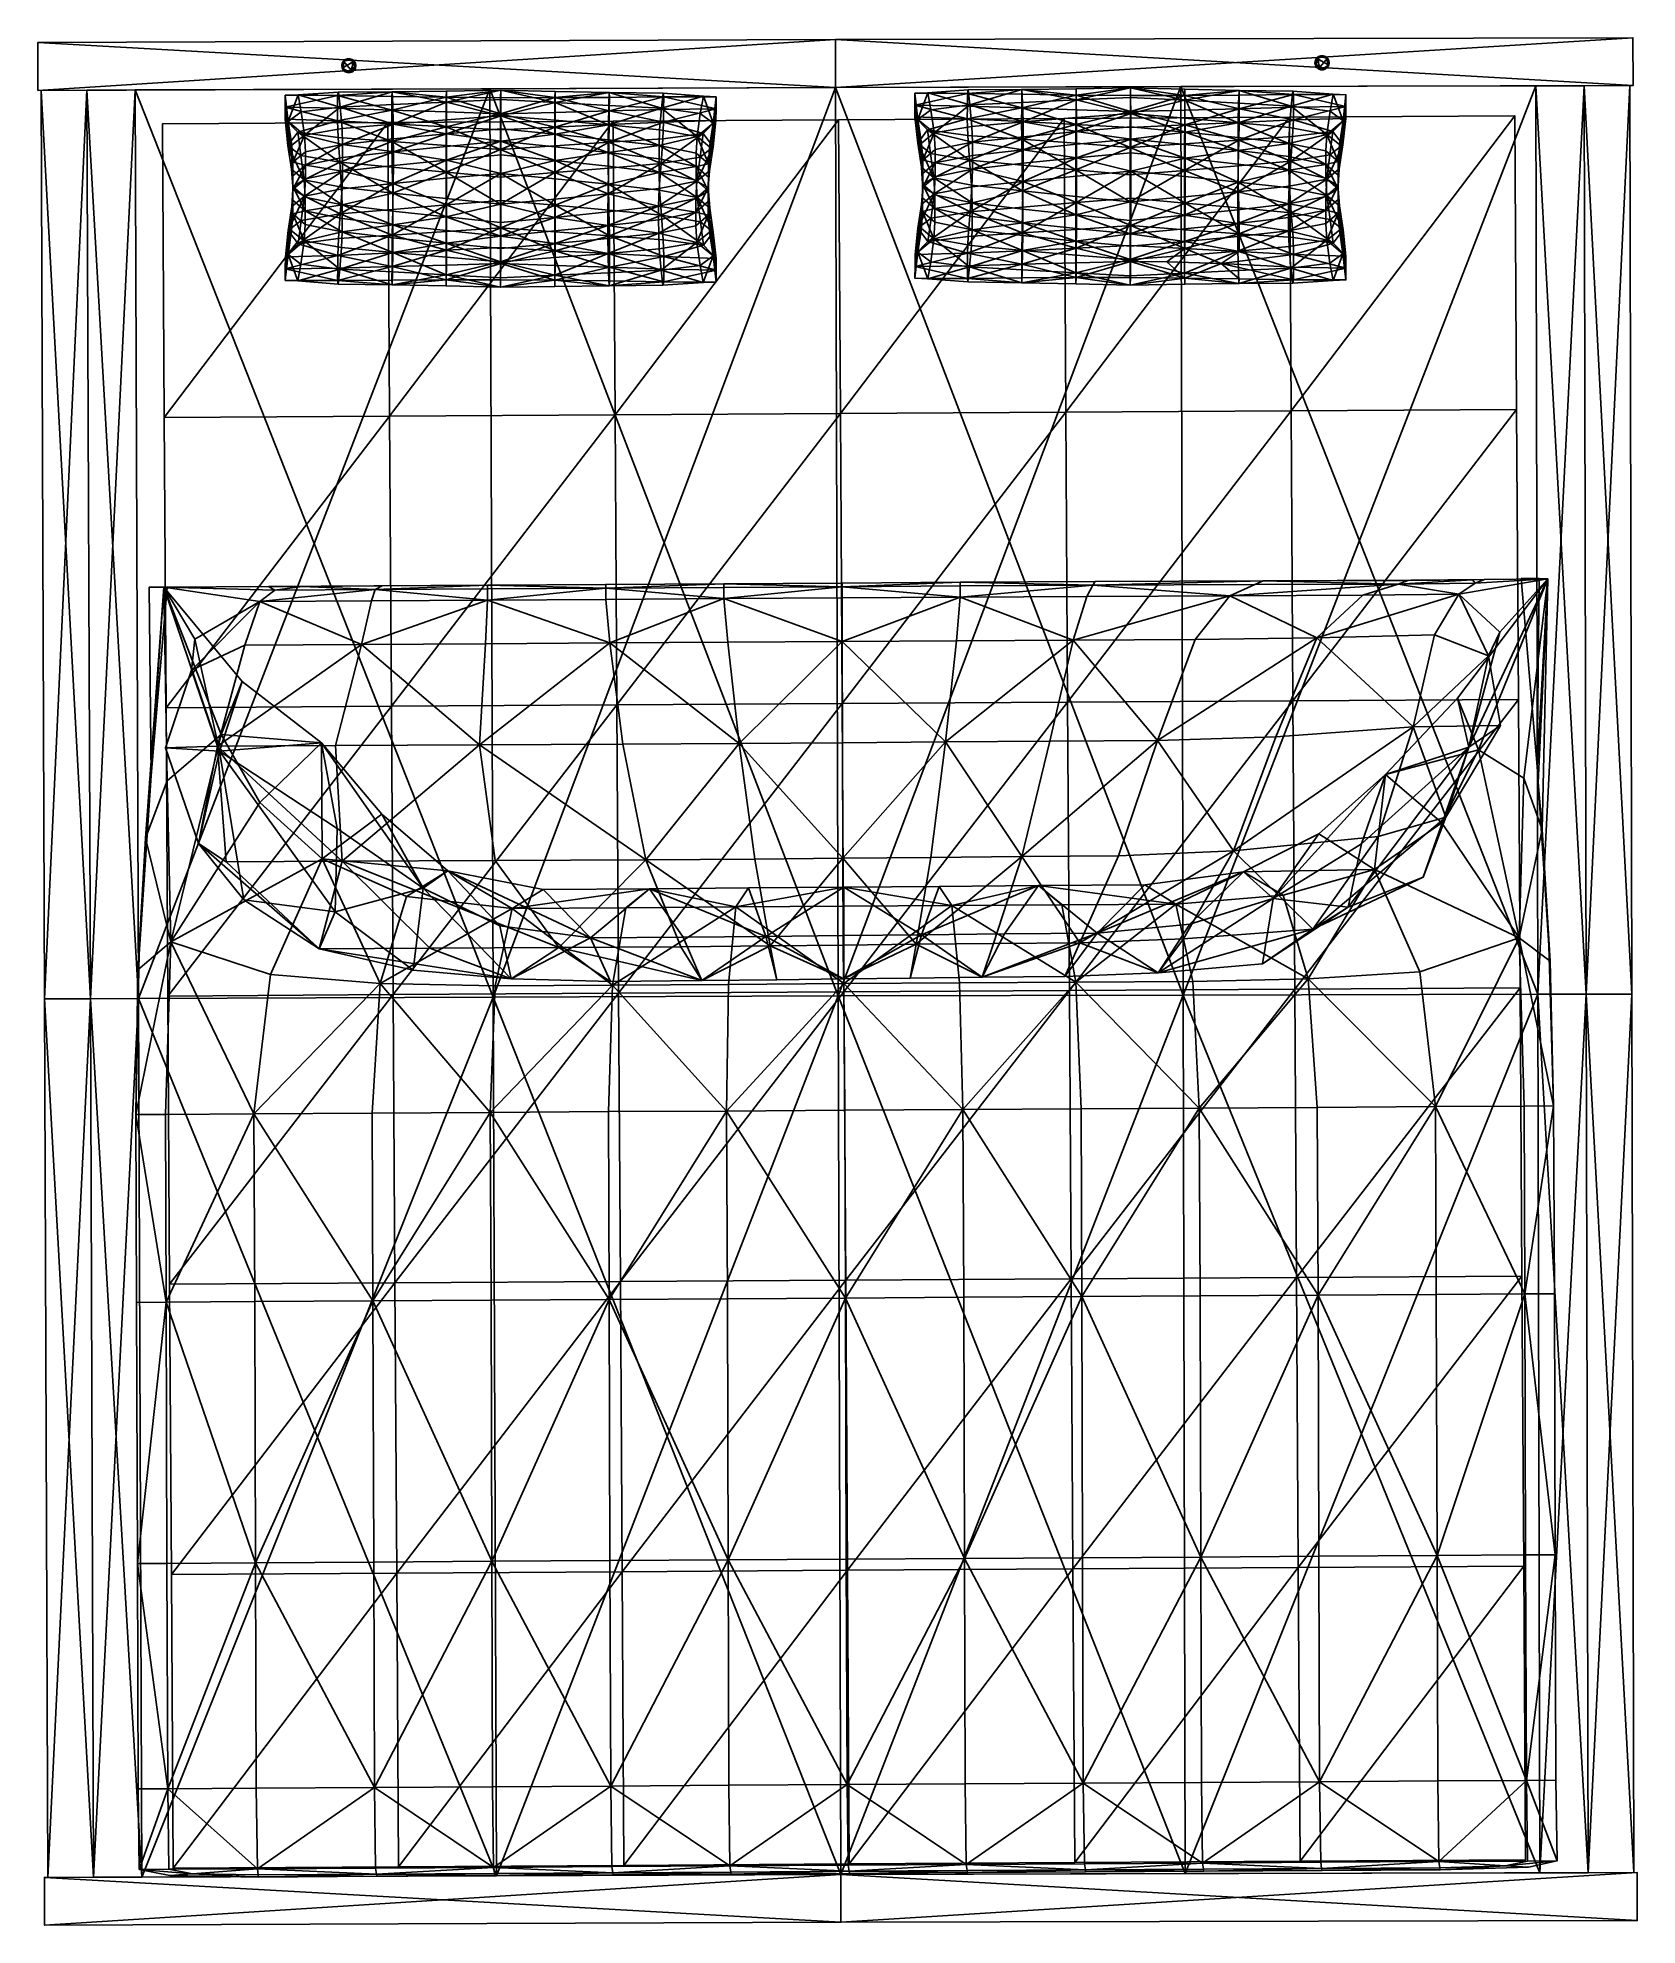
# Model space of a CAD drawing. Extents: x -88 to 87, y -114 to 92.
import ezdxf

# ---------------------------------------------------------------- set-up
doc = ezdxf.new("R2010")
doc.units = 0
doc.layers.get('0').update_dxf_attribs({"color": 114, "linetype": 'CONTINUOUS'})

msp = doc.modelspace()

# ---------------------------------------------------------------- meshes
at = {"color": 236}
mesh = msp.add_polyface(dxfattribs=at)
corners = [(-87.64, 91.46, 36.57), (-0.76, 91.78, 36.57), (-0.76, 91.78, -4.18), (-87.64, 91.46, -4.18), (-87.64, 91.46, 81.15), (-0.76, 91.78, 81.15), (-0.76, 91.78, 65.39), (-87.64, 91.46, 65.39), (-87.64, 91.46, 58.89), (-0.76, 91.78, 58.89), (-0.76, 91.78, 43.13), (-87.64, 91.46, 43.13), (-0.74, 86.57, -4.18), (-87.62, 86.25, -4.18), (-0.74, 86.57, 36.57), (-0.74, 86.57, 65.39), (-87.62, 86.25, 65.39), (-0.74, 86.57, 81.15), (-0.74, 86.57, 43.13), (-87.62, 86.25, 43.13), (-0.74, 86.57, 58.89), (86.12, 91.98, 36.57), (86.12, 91.98, 81.15), (86.12, 91.98, 58.89), (86.12, 91.98, -4.18), (86.14, 86.77, -4.18), (86.12, 91.98, 65.39), (86.14, 86.77, 65.39), (86.12, 91.98, 43.13), (86.14, 86.77, 43.13), (-52.99, 88.94, 58.9), (-53.03, 89.21, 58.9), (-53.03, 89.21, 65.27), (-52.99, 88.94, 65.27), (-53.17, 89.44, 58.9), (-53.17, 89.44, 65.27), (-53.37, 89.61, 58.9), (-53.37, 89.61, 65.27), (-53.63, 89.7, 58.9), (-53.63, 89.7, 65.27), (-53.03, 88.68, 58.9), (-53.03, 88.68, 65.27), (-53.62, 88.18, 58.9), (-53.17, 88.44, 58.9), (-53.37, 88.27, 65.27), (51.48, 89.25, 58.9), (51.48, 89.25, 65.27), (51.53, 89.52, 65.27), (51.53, 88.99, 58.9), (51.53, 88.99, 65.27), (-52.99, 88.94, 36.58), (-53.03, 89.21, 36.58), (-53.03, 89.21, 43.12), (-52.99, 88.94, 43.12), (-53.17, 89.44, 36.58), (-53.17, 89.44, 43.12), (-53.37, 89.61, 36.58), (-53.37, 89.61, 43.12), (-53.63, 89.7, 36.58), (-53.63, 89.7, 43.12), (-53.03, 88.68, 36.58), (-53.03, 88.68, 43.12), (-53.62, 88.18, 36.58), (-53.17, 88.44, 36.58), (-53.37, 88.27, 43.12), (51.48, 89.25, 36.58), (51.48, 89.25, 43.12), (51.53, 89.52, 43.12), (51.53, 88.99, 36.58), (51.53, 88.99, 43.12)]
mesh.append_faces([[corners[k] for k in face] for face in [(42, 34, 30, 42), (37, 44, 41, 37), (32, 37, 41, 32), (62, 54, 50, 62), (57, 64, 61, 57), (52, 57, 61, 52)]], dxfattribs={"vtx0": -1, "vtx1": -1, "vtx2": -1, "vtx3": -1, "color": 236})
mesh.append_faces([[corners[k] for k in face] for face in [(40, 43, 30, 40), (33, 32, 41, 33), (46, 49, 47, 46), (60, 63, 50, 60), (53, 52, 61, 53), (66, 69, 67, 66)]], dxfattribs={"vtx1": -1, "vtx3": -1, "color": 236})
mesh.append_faces([[corners[k] for k in face] for face in [(0, 1, 2, 0), (2, 3, 0, 2), (4, 5, 6, 4), (6, 7, 4, 6), (8, 9, 10, 8), (10, 11, 8, 10), (2, 12, 13, 2), (14, 1, 0, 14), (6, 15, 16, 6), (17, 5, 4, 17), (10, 18, 19, 10), (20, 9, 8, 20), (2, 1, 21, 2), (6, 5, 22, 6), (10, 9, 23, 10), (2, 24, 25, 2), (21, 1, 14, 21), (6, 26, 27, 6), (22, 5, 17, 22), (10, 28, 29, 10), (23, 9, 20, 23), (30, 31, 32, 30), (32, 33, 30, 32), (31, 34, 35, 31), (35, 32, 31, 35), (34, 36, 37, 34), (37, 35, 34, 37), (36, 38, 39, 36), (39, 37, 36, 39), (40, 30, 33, 40), (33, 41, 40, 33), (38, 36, 34, 38), (34, 31, 30, 34), (32, 35, 37, 32), (45, 46, 47, 45), (46, 45, 48, 46), (50, 51, 52, 50), (52, 53, 50, 52), (51, 54, 55, 51), (55, 52, 51, 55), (54, 56, 57, 54), (57, 55, 54, 57), (56, 58, 59, 56), (59, 57, 56, 59), (60, 50, 53, 60), (53, 61, 60, 53), (58, 56, 54, 58), (54, 51, 50, 54), (52, 55, 57, 52), (65, 66, 67, 65), (66, 65, 68, 66)]], dxfattribs={"vtx2": -1, "vtx3": -1, "color": 236})
mesh = msp.add_polyface(dxfattribs=at)
corners = [(-87.64, 91.46, 36.57), (-87.64, 91.46, -4.18), (-87.62, 86.25, -4.18), (-87.64, 91.46, 81.15), (-87.64, 91.46, 65.39), (-87.62, 86.25, 65.39), (-87.64, 91.46, 58.89), (-87.64, 91.46, 43.13), (-87.62, 86.25, 43.13), (-0.76, 91.78, -4.18), (-87.62, 86.25, 36.57), (-0.74, 86.57, 36.57), (-0.76, 91.78, 65.39), (-87.62, 86.25, 81.15), (-0.74, 86.57, 81.15), (-0.76, 91.78, 43.13), (-87.62, 86.25, 58.89), (-0.74, 86.57, 58.89), (-53.63, 89.7, 58.9), (-53.9, 89.7, 58.9), (-53.9, 89.7, 65.27), (-53.63, 89.7, 65.27), (-54.15, 89.61, 58.9), (-54.15, 89.61, 65.27), (-54.35, 89.43, 58.9), (-54.35, 89.43, 65.27), (-54.49, 89.2, 58.9), (-54.49, 89.2, 65.27), (-54.53, 88.94, 58.9), (-54.53, 88.94, 65.27), (-54.49, 88.67, 58.9), (-54.49, 88.67, 65.27), (-53.17, 89.44, 58.9), (-53.62, 88.18, 58.9), (-53.37, 89.61, 65.27), (-54.35, 88.44, 65.27), (-53.37, 88.27, 65.27), (-53.63, 89.7, 36.58), (-53.9, 89.7, 36.58), (-53.9, 89.7, 43.12), (-53.63, 89.7, 43.12), (-54.15, 89.61, 36.58), (-54.15, 89.61, 43.12), (-54.35, 89.43, 36.58), (-54.35, 89.43, 43.12), (-54.49, 89.2, 36.58), (-54.49, 89.2, 43.12), (-54.53, 88.94, 36.58), (-54.53, 88.94, 43.12), (-54.49, 88.67, 36.58), (-54.49, 88.67, 43.12), (-53.17, 89.44, 36.58), (-53.62, 88.18, 36.58), (-53.37, 89.61, 43.12), (-54.35, 88.44, 43.12), (-53.37, 88.27, 43.12)]
mesh.append_faces([[corners[k] for k in face] for face in [(30, 26, 22, 30), (22, 18, 32, 22), (30, 22, 32, 30), (33, 30, 32, 33), (34, 20, 25, 34), (25, 29, 35, 25), (25, 35, 36, 25), (34, 25, 36, 34), (49, 45, 41, 49), (41, 37, 51, 41), (49, 41, 51, 49), (52, 49, 51, 52), (53, 39, 44, 53), (44, 48, 54, 44), (44, 54, 55, 44), (53, 44, 55, 53)]], dxfattribs={"vtx0": -1, "vtx1": -1, "vtx2": -1, "vtx3": -1, "color": 236})
mesh.append_faces([[corners[k] for k in face] for face in [(0, 1, 2, 0), (3, 4, 5, 3), (6, 7, 8, 6), (2, 1, 9, 2), (0, 10, 11, 0), (5, 4, 12, 5), (3, 13, 14, 3), (8, 7, 15, 8), (6, 16, 17, 6), (18, 19, 20, 18), (20, 21, 18, 20), (19, 22, 23, 19), (23, 20, 19, 23), (22, 24, 25, 22), (25, 23, 22, 25), (24, 26, 27, 24), (27, 25, 24, 27), (26, 28, 29, 26), (29, 27, 26, 29), (28, 30, 31, 28), (31, 29, 28, 31), (30, 28, 26, 30), (26, 24, 22, 26), (22, 19, 18, 22), (34, 21, 20, 34), (20, 23, 25, 20), (25, 27, 29, 25), (29, 31, 35, 29), (37, 38, 39, 37), (39, 40, 37, 39), (38, 41, 42, 38), (42, 39, 38, 42), (41, 43, 44, 41), (44, 42, 41, 44), (43, 45, 46, 43), (46, 44, 43, 46), (45, 47, 48, 45), (48, 46, 45, 48), (47, 49, 50, 47), (50, 48, 47, 50), (49, 47, 45, 49), (45, 43, 41, 45), (41, 38, 37, 41), (53, 40, 39, 53), (39, 42, 44, 39), (44, 46, 48, 44), (48, 50, 54, 48)]], dxfattribs={"vtx2": -1, "vtx3": -1, "color": 236})
mesh = msp.add_polyface(dxfattribs=at)
corners = [(-82.28, 86.27, 13.78), (-82.28, 86.27, 17.28), (-77.02, 86.29, 17.28), (-77.02, 86.29, 13.78), (-82.28, 86.27, 28.83), (-77.02, 86.29, 28.83), (-76.66, -12.65, 13.78), (-38.38, 86.43, 13.78), (-38.38, 86.43, 17.28), (-87.62, 86.25, -4.18), (-87.62, 86.25, 36.57), (-87.64, 91.46, 36.57), (-87.26, 86.25, 31.85), (-87.26, 86.25, 28.83), (-86.9, -12.68, 28.83), (-77.02, 86.29, 31.85), (-82.28, 86.27, 31.85), (-87.62, 86.25, 65.39), (-87.62, 86.25, 81.15), (-87.64, 91.46, 81.15), (-87.62, 86.25, 43.13), (-87.62, 86.25, 58.89), (-87.64, 91.46, 58.89), (-0.74, 86.57, -4.18), (-0.74, 86.57, 65.39), (-0.74, 86.57, 43.13), (-54.49, 88.67, 58.9), (-54.35, 88.44, 58.9), (-54.35, 88.44, 65.27), (-54.49, 88.67, 65.27), (-54.14, 88.27, 58.9), (-54.14, 88.27, 65.27), (-53.89, 88.18, 58.9), (-53.89, 88.18, 65.27), (-53.62, 88.18, 58.9), (-53.62, 88.18, 65.27), (-53.37, 88.27, 58.9), (-53.37, 88.27, 65.27), (-53.17, 88.44, 58.9), (-53.17, 88.44, 65.27), (-53.03, 88.68, 58.9), (-53.03, 88.68, 65.27), (-52.99, 88.94, 58.9), (-54.49, 88.67, 36.58), (-54.35, 88.44, 36.58), (-54.35, 88.44, 43.12), (-54.49, 88.67, 43.12), (-54.14, 88.27, 36.58), (-54.14, 88.27, 43.12), (-53.89, 88.18, 36.58), (-53.89, 88.18, 43.12), (-53.62, 88.18, 36.58), (-53.62, 88.18, 43.12), (-53.37, 88.27, 36.58), (-53.37, 88.27, 43.12), (-53.17, 88.44, 36.58), (-53.17, 88.44, 43.12), (-53.03, 88.68, 36.58), (-53.03, 88.68, 43.12), (-52.99, 88.94, 36.58)]
mesh.append_faces([[corners[k] for k in face] for face in [(34, 30, 26, 34), (38, 34, 42, 38), (28, 33, 37, 28), (51, 47, 43, 51), (55, 51, 59, 55), (45, 50, 54, 45)]], dxfattribs={"vtx0": -1, "vtx1": -1, "vtx2": -1, "vtx3": -1, "color": 236})
mesh.append_faces([[corners[k] for k in face] for face in [(0, 1, 2, 0), (2, 3, 0, 2), (2, 1, 4, 2), (4, 5, 2, 4), (6, 3, 7, 6), (3, 2, 8, 3), (9, 10, 11, 9), (12, 13, 14, 12), (15, 5, 4, 15), (4, 16, 15, 4), (4, 13, 12, 4), (12, 16, 4, 12), (17, 18, 19, 17), (20, 21, 22, 20), (10, 9, 23, 10), (18, 17, 24, 18), (21, 20, 25, 21), (26, 27, 28, 26), (28, 29, 26, 28), (27, 30, 31, 27), (31, 28, 27, 31), (30, 32, 33, 30), (33, 31, 30, 33), (32, 34, 35, 32), (35, 33, 32, 35), (34, 36, 37, 34), (37, 35, 34, 37), (36, 38, 39, 36), (39, 37, 36, 39), (38, 40, 41, 38), (41, 39, 38, 41), (38, 36, 34, 38), (34, 32, 30, 34), (30, 27, 26, 30), (28, 31, 33, 28), (33, 35, 37, 33), (37, 39, 41, 37), (43, 44, 45, 43), (45, 46, 43, 45), (44, 47, 48, 44), (48, 45, 44, 48), (47, 49, 50, 47), (50, 48, 47, 50), (49, 51, 52, 49), (52, 50, 49, 52), (51, 53, 54, 51), (54, 52, 51, 54), (53, 55, 56, 53), (56, 54, 53, 56), (55, 57, 58, 55), (58, 56, 55, 58), (55, 53, 51, 55), (51, 49, 47, 51), (47, 44, 43, 47), (45, 48, 50, 45), (50, 52, 54, 50), (54, 56, 58, 54)]], dxfattribs={"vtx2": -1, "vtx3": -1, "color": 236})
mesh = msp.add_polyface(dxfattribs=at)
corners = [(-38.38, 86.43, 13.78), (-38.02, -12.5, 13.78), (-76.66, -12.65, 13.78), (-38.38, 86.43, 17.28), (-77.02, 86.29, 13.78), (-38.02, -12.5, 17.28), (-77.02, 86.29, 17.28), (-0.74, 86.57, 13.78), (-0.45, -12.36, 13.78), (-0.74, 86.57, 17.28), (-0.45, -12.36, 17.28), (-0.74, 86.57, -4.18), (-0.74, 86.57, 36.57), (-87.62, 86.25, 36.57), (-0.74, 86.57, 65.39), (-0.74, 86.57, 81.15), (-87.62, 86.25, 81.15), (-0.74, 86.57, 43.13), (-0.74, 86.57, 58.89), (-87.62, 86.25, 58.89), (80.79, 86.75, 13.78), (75.53, 86.74, 13.78), (75.53, 86.74, 17.28), (80.79, 86.75, 17.28), (75.53, 86.74, 28.83), (80.79, 86.75, 28.83), (75.76, -12.19, 17.28), (36.89, 86.66, 13.78), (75.76, -12.19, 13.78), (36.89, 86.66, 17.28), (85.77, 86.77, 31.85), (86, -12.17, 31.85), (86, -12.17, 28.83), (85.77, 86.77, 28.83), (75.53, 86.74, 31.85), (80.79, 86.75, 31.85), (81.01, -12.18, 31.85), (81.01, -12.18, 13.78), (75.76, -12.19, 31.85), (81.01, -12.18, 17.28), (81.01, -12.18, 28.83), (37.12, -12.28, 17.28), (75.76, -12.19, 28.83), (37.12, -12.28, 13.78), (86.14, 86.77, 36.57), (86.14, 86.77, -4.18), (-0.76, 91.78, -4.18), (86.12, 91.98, 36.57), (86.14, 86.77, 81.15), (86.14, 86.77, 65.39), (-0.76, 91.78, 65.39), (86.12, 91.98, 81.15), (86.14, 86.77, 58.89), (86.14, 86.77, 43.13), (-0.76, 91.78, 43.13), (86.12, 91.98, 58.89), (52.39, 88.49, 65.27), (52.39, 88.49, 58.9), (52.64, 88.59, 58.9), (52.12, 88.49, 65.27), (52.12, 88.49, 58.9), (51.87, 88.58, 65.27), (51.87, 88.58, 58.9), (52.39, 88.49, 43.12), (52.39, 88.49, 36.58), (52.64, 88.59, 36.58), (52.12, 88.49, 43.12), (52.12, 88.49, 36.58), (51.87, 88.58, 43.12)]
mesh.append_faces([[corners[k] for k in face] for face in [(0, 1, 2, 0), (3, 0, 4, 3), (5, 3, 6, 5), (7, 8, 1, 7), (1, 0, 7, 1), (9, 7, 0, 9), (0, 3, 9, 0), (10, 9, 3, 10), (3, 5, 10, 3), (11, 12, 13, 11), (14, 15, 16, 14), (17, 18, 19, 17), (20, 21, 22, 20), (22, 23, 20, 22), (22, 24, 25, 22), (25, 23, 22, 25), (24, 22, 26, 24), (27, 21, 28, 27), (29, 22, 21, 29), (21, 27, 29, 21), (30, 31, 32, 30), (32, 33, 30, 32), (34, 35, 25, 34), (25, 24, 34, 25), (30, 35, 36, 30), (25, 35, 30, 25), (30, 33, 25, 30), (21, 20, 37, 21), (35, 34, 38, 35), (20, 23, 39, 20), (23, 25, 40, 23), (22, 29, 41, 22), (34, 24, 42, 34), (25, 33, 32, 25), (7, 27, 43, 7), (9, 29, 27, 9), (27, 7, 9, 27), (29, 9, 10, 29), (44, 12, 11, 44), (11, 45, 44, 11), (45, 11, 46, 45), (12, 44, 47, 12), (48, 15, 14, 48), (14, 49, 48, 14), (49, 14, 50, 49), (15, 48, 51, 15), (52, 18, 17, 52), (17, 53, 52, 17), (53, 17, 54, 53), (18, 52, 55, 18), (56, 57, 58, 56), (57, 56, 59, 57), (59, 60, 57, 59), (60, 59, 61, 60), (61, 62, 60, 61), (58, 57, 60, 58), (61, 59, 56, 61), (63, 64, 65, 63), (64, 63, 66, 64), (66, 67, 64, 66), (67, 66, 68, 67), (65, 64, 67, 65), (68, 66, 63, 68)]], dxfattribs={"vtx2": -1, "vtx3": -1, "color": 236})
mesh = msp.add_polyface(dxfattribs=at)
corners = [(86.12, 91.98, 36.57), (86.12, 91.98, -4.18), (-0.76, 91.78, -4.18), (86.14, 86.77, 36.57), (86.14, 86.77, -4.18), (86.12, 91.98, 81.15), (86.12, 91.98, 65.39), (-0.76, 91.78, 65.39), (86.14, 86.77, 81.15), (86.14, 86.77, 65.39), (86.12, 91.98, 58.89), (86.12, 91.98, 43.13), (-0.76, 91.78, 43.13), (86.14, 86.77, 58.89), (86.14, 86.77, 43.13), (52.39, 90.02, 58.9), (52.39, 90.02, 65.27), (52.64, 89.93, 65.27), (52.64, 89.93, 58.9), (52.85, 89.75, 65.27), (52.85, 89.75, 58.9), (52.98, 89.52, 65.27), (52.98, 89.52, 58.9), (53.03, 89.26, 65.27), (53.03, 89.26, 58.9), (52.98, 88.99, 65.27), (52.98, 88.99, 58.9), (52.85, 88.76, 65.27), (52.85, 88.76, 58.9), (52.64, 88.59, 65.27), (52.64, 88.59, 58.9), (52.39, 88.49, 65.27), (52.12, 88.49, 58.9), (51.87, 88.58, 65.27), (51.87, 89.92, 65.27), (52.39, 90.02, 36.58), (52.39, 90.02, 43.12), (52.64, 89.93, 43.12), (52.64, 89.93, 36.58), (52.85, 89.75, 43.12), (52.85, 89.75, 36.58), (52.98, 89.52, 43.12), (52.98, 89.52, 36.58), (53.03, 89.26, 43.12), (53.03, 89.26, 36.58), (52.98, 88.99, 43.12), (52.98, 88.99, 36.58), (52.85, 88.76, 43.12), (52.85, 88.76, 36.58), (52.64, 88.59, 43.12), (52.64, 88.59, 36.58), (52.39, 88.49, 43.12), (52.12, 88.49, 36.58), (51.87, 88.58, 43.12), (51.87, 89.92, 43.12)]
mesh.append_faces([[corners[k] for k in face] for face in [(18, 22, 26, 18), (26, 30, 32, 26), (27, 23, 19, 27), (33, 27, 19, 33), (19, 16, 34, 19), (38, 42, 46, 38), (46, 50, 52, 46), (47, 43, 39, 47), (53, 47, 39, 53), (39, 36, 54, 39)]], dxfattribs={"vtx0": -1, "vtx1": -1, "vtx2": -1, "vtx3": -1, "color": 236})
mesh.append_faces([[corners[k] for k in face] for face in [(0, 1, 2, 0), (0, 3, 4, 0), (4, 1, 0, 4), (5, 6, 7, 5), (5, 8, 9, 5), (9, 6, 5, 9), (10, 11, 12, 10), (10, 13, 14, 10), (14, 11, 10, 14), (15, 16, 17, 15), (17, 18, 15, 17), (18, 17, 19, 18), (19, 20, 18, 19), (20, 19, 21, 20), (21, 22, 20, 21), (22, 21, 23, 22), (23, 24, 22, 23), (24, 23, 25, 24), (25, 26, 24, 25), (26, 25, 27, 26), (27, 28, 26, 27), (28, 27, 29, 28), (29, 30, 28, 29), (30, 29, 31, 30), (18, 20, 22, 18), (22, 24, 26, 22), (26, 28, 30, 26), (31, 29, 27, 31), (27, 25, 23, 27), (23, 21, 19, 23), (19, 17, 16, 19), (35, 36, 37, 35), (37, 38, 35, 37), (38, 37, 39, 38), (39, 40, 38, 39), (40, 39, 41, 40), (41, 42, 40, 41), (42, 41, 43, 42), (43, 44, 42, 43), (44, 43, 45, 44), (45, 46, 44, 45), (46, 45, 47, 46), (47, 48, 46, 47), (48, 47, 49, 48), (49, 50, 48, 49), (50, 49, 51, 50), (38, 40, 42, 38), (42, 44, 46, 42), (46, 48, 50, 46), (51, 49, 47, 51), (47, 45, 43, 47), (43, 41, 39, 43), (39, 37, 36, 39)]], dxfattribs={"vtx2": -1, "vtx3": -1, "color": 236})
mesh = msp.add_polyface(dxfattribs=at)
corners = [(51.53, 89.52, 65.27), (51.53, 89.52, 58.9), (51.48, 89.25, 58.9), (51.66, 89.75, 65.27), (51.66, 89.75, 58.9), (51.87, 89.92, 65.27), (51.87, 89.92, 58.9), (52.12, 90.02, 65.27), (52.12, 90.02, 58.9), (52.39, 90.02, 65.27), (52.39, 90.02, 58.9), (51.87, 88.58, 58.9), (51.87, 88.58, 65.27), (51.66, 88.76, 65.27), (51.66, 88.76, 58.9), (51.53, 88.99, 65.27), (51.53, 88.99, 58.9), (51.48, 89.25, 65.27), (52.64, 89.93, 58.9), (52.98, 88.99, 58.9), (52.12, 88.49, 58.9), (52.39, 88.49, 65.27), (52.85, 88.76, 65.27), (52.85, 89.75, 65.27), (51.53, 89.52, 43.12), (51.53, 89.52, 36.58), (51.48, 89.25, 36.58), (51.66, 89.75, 43.12), (51.66, 89.75, 36.58), (51.87, 89.92, 43.12), (51.87, 89.92, 36.58), (52.12, 90.02, 43.12), (52.12, 90.02, 36.58), (52.39, 90.02, 43.12), (52.39, 90.02, 36.58), (51.87, 88.58, 43.12), (51.87, 88.58, 36.58), (52.12, 88.49, 36.58), (51.66, 88.76, 43.12), (51.66, 88.76, 36.58), (51.53, 88.99, 43.12), (51.53, 88.99, 36.58), (51.48, 89.25, 43.12), (52.64, 89.93, 36.58), (52.98, 88.99, 36.58), (52.39, 88.49, 43.12), (52.85, 88.76, 43.12), (52.85, 89.75, 43.12)]
mesh.append_faces([[corners[k] for k in face] for face in [(4, 8, 18, 4), (4, 18, 19, 4), (4, 19, 20, 4), (2, 4, 20, 2), (2, 20, 14, 2), (12, 21, 22, 12), (12, 23, 5, 12), (15, 12, 5, 15), (15, 5, 0, 15), (28, 32, 43, 28), (28, 43, 44, 28), (28, 44, 37, 28), (26, 28, 37, 26), (26, 37, 39, 26), (35, 45, 46, 35), (35, 47, 29, 35), (40, 35, 29, 40), (40, 29, 24, 40)]], dxfattribs={"vtx0": -1, "vtx1": -1, "vtx2": -1, "vtx3": -1, "color": 236})
mesh.append_faces([[corners[k] for k in face] for face in [(16, 2, 14, 16), (41, 26, 39, 41)]], dxfattribs={"vtx1": -1, "vtx3": -1, "color": 236})
mesh.append_faces([[corners[k] for k in face] for face in [(0, 1, 2, 0), (1, 0, 3, 1), (3, 4, 1, 3), (4, 3, 5, 4), (5, 6, 4, 5), (6, 5, 7, 6), (7, 8, 6, 7), (8, 7, 9, 8), (9, 10, 8, 9), (11, 12, 13, 11), (13, 14, 11, 13), (14, 13, 15, 14), (15, 16, 14, 15), (16, 15, 17, 16), (2, 1, 4, 2), (4, 6, 8, 4), (8, 10, 18, 8), (20, 11, 14, 20), (15, 13, 12, 15), (9, 7, 5, 9), (5, 3, 0, 5), (24, 25, 26, 24), (25, 24, 27, 25), (27, 28, 25, 27), (28, 27, 29, 28), (29, 30, 28, 29), (30, 29, 31, 30), (31, 32, 30, 31), (32, 31, 33, 32), (33, 34, 32, 33), (35, 36, 37, 35), (36, 35, 38, 36), (38, 39, 36, 38), (39, 38, 40, 39), (40, 41, 39, 40), (41, 40, 42, 41), (26, 25, 28, 26), (28, 30, 32, 28), (32, 34, 43, 32), (37, 36, 39, 37), (40, 38, 35, 40), (33, 31, 29, 33), (29, 27, 24, 29)]], dxfattribs={"vtx2": -1, "vtx3": -1, "color": 236})
mesh = msp.add_polyface(dxfattribs=at)
corners = [(-0.45, -12.36, 13.78), (-0.16, -108.04, 13.78), (-37.66, -108.18, 13.78), (-0.16, -108.04, 17.28), (-37.66, -108.18, 17.28), (-0.45, -12.36, 17.28), (-38.02, -12.5, 17.28), (81.23, -107.85, 13.78), (81.23, -107.85, 17.28), (75.97, -107.87, 17.28), (75.97, -107.87, 13.78), (81.23, -107.85, 28.83), (75.97, -107.87, 28.83), (75.76, -12.19, 17.28), (75.76, -12.19, 28.83), (75.76, -12.19, 13.78), (37.33, -107.95, 13.78), (37.12, -12.28, 13.78), (37.33, -107.95, 17.28), (-0.15, -113.25, -4.18), (86.59, -113.06, -4.18), (86.59, -113.06, 36.57), (-0.15, -113.25, 36.57), (86.58, -107.84, -4.18), (86.58, -107.84, 36.57), (86.21, -107.84, 31.85), (86.21, -107.84, 28.83), (86, -12.17, 28.83), (86, -12.17, 31.85), (75.97, -107.87, 31.85), (81.23, -107.85, 31.85), (81.01, -12.18, 31.85), (81.01, -12.18, 13.78), (75.76, -12.19, 31.85), (81.01, -12.18, 17.28), (81.01, -12.18, 28.83), (37.12, -12.28, 17.28), (75.53, 86.74, 28.83), (36.89, 86.66, 13.78), (85.77, 86.77, 31.85), (75.53, 86.74, 13.78), (80.79, 86.75, 31.85), (80.79, 86.75, 13.78), (80.79, 86.75, 17.28), (75.53, 86.74, 17.28), (75.53, 86.74, 31.85), (80.79, 86.75, 28.83), (-0.74, 86.57, 13.78), (36.89, 86.66, 17.28), (-0.16, -108.04, -4.18), (-0.16, -108.04, 36.57)]
mesh.append_faces([[corners[k] for k in face] for face in [(0, 1, 2, 0), (1, 3, 4, 1), (3, 5, 6, 3), (7, 8, 9, 7), (9, 10, 7, 9), (9, 8, 11, 9), (11, 12, 9, 11), (13, 9, 12, 13), (12, 14, 13, 12), (15, 10, 16, 15), (16, 17, 15, 16), (10, 9, 18, 10), (18, 16, 10, 18), (19, 20, 21, 19), (21, 22, 19, 21), (21, 20, 23, 21), (23, 24, 21, 23), (25, 26, 27, 25), (27, 28, 25, 27), (29, 12, 11, 29), (11, 30, 29, 11), (31, 30, 25, 31), (25, 28, 31, 25), (11, 26, 25, 11), (25, 30, 11, 25), (10, 15, 32, 10), (32, 7, 10, 32), (30, 31, 33, 30), (33, 29, 30, 33), (7, 32, 34, 7), (34, 8, 7, 34), (8, 34, 35, 8), (35, 11, 8, 35), (9, 13, 36, 9), (36, 18, 9, 36), (29, 33, 14, 29), (14, 12, 29, 14), (11, 35, 27, 11), (27, 26, 11, 27), (13, 14, 37, 13), (15, 17, 38, 15), (31, 28, 39, 31), (32, 15, 40, 32), (33, 31, 41, 33), (34, 32, 42, 34), (35, 34, 43, 35), (36, 13, 44, 36), (14, 33, 45, 14), (27, 35, 46, 27), (0, 17, 16, 0), (16, 1, 0, 16), (1, 16, 18, 1), (18, 3, 1, 18), (3, 18, 36, 3), (36, 5, 3, 36), (17, 0, 47, 17), (5, 36, 48, 5), (23, 49, 50, 23), (50, 24, 23, 50), (20, 19, 49, 20), (49, 23, 20, 49), (24, 50, 22, 24), (22, 21, 24, 22)]], dxfattribs={"vtx2": -1, "vtx3": -1, "color": 236})
mesh = msp.add_polyface(dxfattribs=at)
corners = [(14.17, 77.67, 46.04), (14.17, 79.16, 48.09), (19.7, 79.79, 47.65), (10.12, 76.85, 46.6), (10.12, 78.34, 48.67), (14.1, 75.75, 43.55), (10, 74.97, 44.02), (13.9, 84.66, 56.51), (13.7, 86.3, 59.93), (19.57, 86.34, 59.54), (9.65, 84.13, 57.06), (9.31, 85.99, 60.41), (14.1, 82.33, 52.81), (10, 81.62, 53.39), (13.86, 78.65, 60.77), (14.06, 75.93, 57.35), (19.63, 75.3, 57.7), (9.62, 79.38, 60.43), (9.97, 76.74, 56.85), (13.67, 81.35, 63.44), (9.29, 81.94, 63.29), (8.76, 75.7, 47.41), (8.76, 77.18, 49.49), (8.75, 75.86, 50.43), (8.23, 83.09, 57.86), (8.63, 80.51, 54.2), (7.91, 85.94, 61.9), (8.22, 81.79, 58.78), (7.91, 84.65, 62.81), (8.62, 79.2, 55.13), (8.22, 80.49, 59.71), (8.61, 77.89, 56.07), (7.9, 83.37, 63.73), (13.63, 85.92, 61.72), (19.55, 85.82, 61.4), (13.62, 84.54, 62.7), (19.54, 84.33, 62.45), (13.61, 83.16, 63.68), (19.53, 82.85, 63.51), (19.54, 80.93, 63.39), (14.17, 80.6, 50.17), (19.68, 82.82, 52.36), (10.12, 79.81, 50.76), (8.76, 78.66, 51.59), (8.75, 77.34, 52.52), (8.74, 76.02, 53.46)]
mesh.append_faces([[corners[k] for k in face] for face in [(0, 1, 2, 0), (0, 3, 4, 0), (4, 1, 0, 4), (0, 5, 6, 0), (6, 3, 0, 6), (7, 8, 9, 7), (7, 10, 11, 7), (11, 8, 7, 11), (7, 12, 13, 7), (13, 10, 7, 13), (14, 15, 16, 14), (14, 17, 18, 14), (18, 15, 14, 18), (14, 19, 20, 14), (20, 17, 14, 20), (21, 22, 4, 21), (4, 3, 21, 4), (23, 22, 21, 23), (24, 10, 13, 24), (13, 25, 24, 13), (24, 26, 11, 24), (11, 10, 24, 11), (24, 27, 28, 24), (28, 26, 24, 28), (24, 25, 29, 24), (29, 27, 24, 29), (30, 27, 29, 30), (29, 31, 30, 29), (30, 32, 28, 30), (28, 27, 30, 28), (30, 17, 20, 30), (20, 32, 30, 20), (30, 31, 18, 30), (18, 17, 30, 18), (33, 8, 11, 33), (11, 26, 33, 11), (33, 34, 9, 33), (33, 35, 36, 33), (33, 26, 28, 33), (28, 35, 33, 28), (37, 35, 28, 37), (28, 32, 37, 28), (37, 38, 36, 37), (36, 35, 37, 36), (37, 19, 39, 37), (37, 32, 20, 37), (20, 19, 37, 20), (40, 12, 41, 40), (40, 42, 13, 40), (13, 12, 40, 13), (40, 1, 4, 40), (4, 42, 40, 4), (43, 42, 4, 43), (4, 22, 43, 4), (43, 25, 13, 43), (13, 42, 43, 13), (43, 44, 29, 43), (29, 25, 43, 29), (43, 22, 23, 43), (23, 44, 43, 23), (45, 44, 23, 45), (45, 31, 29, 45), (29, 44, 45, 29), (18, 31, 45, 18)]], dxfattribs={"vtx2": -1, "vtx3": -1, "color": 236})
mesh = msp.add_polyface(dxfattribs=at)
corners = [(31.41, 77.45, 42.67), (31.41, 74.5, 39.77), (25.49, 74.02, 39.9), (19.68, 76.34, 43.24), (25.49, 76.9, 42.95), (25.49, 78.89, 45.26), (31.41, 79.46, 44.9), (25.49, 80.38, 47.23), (31.41, 80.94, 46.84), (19.7, 78.31, 45.64), (19.7, 79.79, 47.65), (14.17, 77.67, 46.04), (14.1, 75.75, 43.55), (25.48, 85.21, 55.66), (31.4, 85.49, 55.24), (31.41, 83.72, 51.51), (25.49, 83.28, 51.93), (25.47, 86.41, 59.15), (31.4, 86.51, 58.76), (19.62, 84.93, 56.08), (19.57, 86.34, 59.54), (19.68, 82.82, 52.36), (13.9, 84.66, 56.51), (14.1, 82.33, 52.81), (25.44, 77.58, 61.08), (25.44, 74.69, 58.02), (31.35, 74.11, 58.34), (19.58, 78.12, 60.92), (19.63, 75.3, 57.7), (25.44, 80.49, 63.36), (19.54, 80.93, 63.39), (31.35, 77.05, 61.24), (31.36, 80.04, 63.36), (13.86, 78.65, 60.77), (13.67, 81.35, 63.44), (13.7, 86.3, 59.93), (13.63, 85.92, 61.72), (19.54, 84.33, 62.45), (19.55, 85.82, 61.4), (25.47, 85.74, 61.08), (31.39, 85.68, 60.76), (25.46, 84.13, 62.22), (31.38, 83.94, 62), (19.53, 82.85, 63.51), (13.61, 83.16, 63.68), (25.45, 82.53, 63.36), (31.37, 82.2, 63.24), (25.49, 81.76, 49.29), (31.41, 82.29, 48.87), (19.7, 81.2, 49.71), (14.17, 80.6, 50.17), (14.17, 79.16, 48.09)]
mesh.append_faces([[corners[k] for k in face] for face in [(0, 1, 2, 0), (3, 4, 2, 3), (5, 6, 0, 5), (0, 4, 5, 0), (5, 7, 8, 5), (8, 6, 5, 8), (5, 9, 10, 5), (10, 7, 5, 10), (5, 4, 3, 5), (3, 9, 5, 3), (11, 9, 3, 11), (3, 12, 11, 3), (10, 9, 11, 10), (13, 14, 15, 13), (15, 16, 13, 15), (13, 17, 18, 13), (18, 14, 13, 18), (13, 19, 20, 13), (20, 17, 13, 20), (13, 16, 21, 13), (21, 19, 13, 21), (22, 19, 21, 22), (21, 23, 22, 21), (20, 19, 22, 20), (24, 25, 26, 24), (24, 27, 28, 24), (28, 25, 24, 28), (24, 29, 30, 24), (30, 27, 24, 30), (24, 31, 32, 24), (32, 29, 24, 32), (28, 27, 33, 28), (33, 27, 30, 33), (30, 34, 33, 30), (20, 35, 36, 20), (37, 38, 36, 37), (39, 17, 20, 39), (20, 38, 39, 20), (39, 40, 18, 39), (18, 17, 39, 18), (39, 41, 42, 39), (42, 40, 39, 42), (39, 38, 37, 39), (37, 41, 39, 37), (30, 43, 44, 30), (45, 41, 37, 45), (37, 43, 45, 37), (45, 46, 42, 45), (42, 41, 45, 42), (45, 29, 32, 45), (32, 46, 45, 32), (45, 43, 30, 45), (30, 29, 45, 30), (47, 48, 8, 47), (8, 7, 47, 8), (47, 16, 15, 47), (15, 48, 47, 15), (47, 49, 21, 47), (21, 16, 47, 21), (47, 7, 10, 47), (10, 49, 47, 10), (50, 49, 10, 50), (10, 51, 50, 10), (21, 49, 50, 21)]], dxfattribs={"vtx2": -1, "vtx3": -1, "color": 236})
mesh = msp.add_polyface(dxfattribs=at)
corners = [(31.41, 77.45, 42.67), (37.33, 76.86, 42.99), (37.33, 73.97, 39.93), (37.33, 78.85, 45.3), (31.41, 79.46, 44.9), (31.41, 80.94, 46.84), (37.33, 80.34, 47.27), (43.11, 79.71, 47.72), (43.11, 78.22, 45.71), (43.13, 76.26, 43.31), (48.64, 77.55, 46.15), (48.64, 79.04, 48.2), (37.32, 85.17, 55.7), (37.32, 83.24, 51.96), (31.41, 83.72, 51.51), (31.4, 85.49, 55.24), (31.4, 86.51, 58.76), (37.31, 86.37, 59.19), (43.21, 86.25, 59.62), (43.17, 84.85, 56.15), (43.13, 82.73, 52.43), (48.89, 84.53, 56.62), (49.08, 86.17, 60.04), (37.27, 77.54, 61.12), (31.35, 77.05, 61.24), (31.35, 74.11, 58.34), (37.27, 74.65, 58.06), (43.08, 75.21, 57.77), (43.13, 78.03, 61), (43.18, 80.84, 63.46), (37.28, 80.44, 63.4), (31.36, 80.04, 63.36), (48.86, 78.53, 60.88), (48.66, 75.8, 57.46), (43.22, 85.73, 61.47), (49.14, 85.79, 61.83), (37.3, 85.7, 61.12), (31.39, 85.68, 60.76), (31.38, 83.94, 62), (37.29, 84.09, 62.26), (43.21, 84.25, 62.53), (43.21, 82.76, 63.58), (49.13, 83.03, 63.79), (49.05, 81.22, 63.55), (37.29, 82.48, 63.4), (31.37, 82.2, 63.24), (37.33, 81.71, 49.32), (31.41, 82.29, 48.87), (43.11, 81.12, 49.79), (48.63, 80.48, 50.28), (48.7, 82.2, 52.92)]
mesh.append_faces([[corners[k] for k in face] for face in [(0, 1, 2, 0), (3, 1, 0, 3), (0, 4, 3, 0), (3, 4, 5, 3), (5, 6, 3, 5), (3, 6, 7, 3), (7, 8, 3, 7), (3, 8, 9, 3), (9, 1, 3, 9), (9, 8, 10, 9), (10, 8, 7, 10), (7, 11, 10, 7), (12, 13, 14, 12), (14, 15, 12, 14), (12, 15, 16, 12), (16, 17, 12, 16), (12, 17, 18, 12), (18, 19, 12, 18), (12, 19, 20, 12), (20, 13, 12, 20), (20, 19, 21, 20), (21, 19, 18, 21), (18, 22, 21, 18), (23, 24, 25, 23), (23, 26, 27, 23), (27, 28, 23, 27), (23, 28, 29, 23), (29, 30, 23, 29), (23, 30, 31, 23), (31, 24, 23, 31), (32, 28, 27, 32), (27, 33, 32, 27), (29, 28, 32, 29), (18, 34, 35, 18), (36, 34, 18, 36), (18, 17, 36, 18), (36, 17, 16, 36), (16, 37, 36, 16), (36, 37, 38, 36), (38, 39, 36, 38), (36, 39, 40, 36), (40, 34, 36, 40), (40, 41, 42, 40), (42, 41, 29, 42), (29, 43, 42, 29), (44, 41, 40, 44), (40, 39, 44, 40), (44, 39, 38, 44), (38, 45, 44, 38), (44, 45, 31, 44), (31, 30, 44, 31), (44, 30, 29, 44), (29, 41, 44, 29), (46, 6, 5, 46), (5, 47, 46, 5), (46, 47, 14, 46), (14, 13, 46, 14), (46, 13, 20, 46), (20, 48, 46, 20), (46, 48, 7, 46), (7, 6, 46, 7), (7, 48, 49, 7), (49, 48, 20, 49), (20, 50, 49, 20)]], dxfattribs={"vtx2": -1, "vtx3": -1, "color": 236})
mesh = msp.add_polyface(dxfattribs=at)
corners = [(-81.56, -108.34, 13.78), (-76.3, -108.32, 13.78), (-76.3, -108.32, 17.28), (-81.56, -108.34, 17.28), (-76.3, -108.32, 28.83), (-81.56, -108.34, 28.83), (-76.66, -12.65, 17.28), (-76.66, -12.65, 28.83), (-76.66, -12.65, 13.78), (-38.02, -12.5, 13.78), (-37.66, -108.18, 13.78), (-37.66, -108.18, 17.28), (-0.15, -113.25, -4.18), (-0.15, -113.25, 36.57), (-86.89, -113.57, 36.57), (-86.89, -113.57, -4.18), (-86.91, -108.36, 36.57), (-86.91, -108.36, -4.18), (-86.54, -108.36, 31.85), (-86.9, -12.68, 31.85), (-86.9, -12.68, 28.83), (-86.54, -108.36, 28.83), (-76.3, -108.32, 31.85), (-81.56, -108.34, 31.85), (-81.91, -12.67, 31.85), (-81.91, -12.67, 13.78), (-76.66, -12.65, 31.85), (-81.91, -12.67, 17.28), (-81.91, -12.67, 28.83), (-38.02, -12.5, 17.28), (-77.02, 86.29, 17.28), (-77.02, 86.29, 28.83), (-87.26, 86.25, 31.85), (-82.28, 86.27, 31.85), (-77.02, 86.29, 13.78), (-82.28, 86.27, 13.78), (-77.02, 86.29, 31.85), (-82.28, 86.27, 17.28), (-82.28, 86.27, 28.83), (-87.26, 86.25, 28.83), (-0.45, -12.36, 13.78), (-0.16, -108.04, 13.78), (-0.16, -108.04, 17.28), (-0.16, -108.04, 36.57), (-0.16, -108.04, -4.18)]
mesh.append_faces([[corners[k] for k in face] for face in [(0, 1, 2, 0), (2, 3, 0, 2), (2, 4, 5, 2), (5, 3, 2, 5), (6, 7, 4, 6), (4, 2, 6, 4), (8, 9, 10, 8), (10, 1, 8, 10), (1, 10, 11, 1), (11, 2, 1, 11), (12, 13, 14, 12), (14, 15, 12, 14), (14, 16, 17, 14), (17, 15, 14, 17), (18, 19, 20, 18), (20, 21, 18, 20), (22, 23, 5, 22), (5, 4, 22, 5), (24, 19, 18, 24), (18, 23, 24, 18), (5, 23, 18, 5), (18, 21, 5, 18), (1, 0, 25, 1), (25, 8, 1, 25), (23, 22, 26, 23), (26, 24, 23, 26), (0, 3, 27, 0), (27, 25, 0, 27), (3, 5, 28, 3), (28, 27, 3, 28), (2, 11, 29, 2), (29, 6, 2, 29), (22, 4, 7, 22), (7, 26, 22, 7), (5, 21, 20, 5), (20, 28, 5, 20), (6, 30, 31, 6), (31, 7, 6, 31), (20, 19, 32, 20), (24, 33, 32, 24), (32, 19, 24, 32), (34, 8, 25, 34), (25, 35, 34, 25), (33, 24, 26, 33), (26, 36, 33, 26), (35, 25, 27, 35), (27, 37, 35, 27), (37, 27, 28, 37), (28, 38, 37, 28), (30, 6, 29, 30), (36, 26, 7, 36), (7, 31, 36, 7), (38, 28, 20, 38), (20, 39, 38, 20), (10, 9, 40, 10), (11, 10, 41, 11), (29, 11, 42, 29), (17, 16, 43, 17), (43, 44, 17, 43), (15, 17, 44, 15), (44, 12, 15, 44), (16, 14, 13, 16), (13, 43, 16, 13)]], dxfattribs={"vtx2": -1, "vtx3": -1, "color": 236})
mesh = msp.add_polyface(dxfattribs=at)
corners = [(-54.43, 77.44, 45.98), (-54.43, 78.93, 48.02), (-48.9, 79.56, 47.58), (-58.48, 76.61, 46.53), (-58.49, 78.1, 48.6), (-54.5, 75.52, 43.48), (-58.6, 74.73, 43.96), (-54.7, 84.42, 56.44), (-54.9, 86.06, 59.86), (-49.03, 86.1, 59.48), (-58.95, 83.9, 56.99), (-59.29, 85.76, 60.34), (-54.5, 82.09, 52.74), (-58.6, 81.38, 53.32), (-54.74, 78.42, 60.71), (-54.54, 75.69, 57.28), (-48.97, 75.06, 57.63), (-58.98, 79.15, 60.37), (-58.63, 76.5, 56.78), (-54.93, 81.11, 63.37), (-59.31, 81.7, 63.22), (-59.84, 75.46, 47.34), (-59.84, 76.95, 49.43), (-59.85, 75.62, 50.37), (-60.37, 82.85, 57.79), (-59.97, 80.27, 54.13), (-60.69, 85.71, 61.83), (-60.38, 81.56, 58.72), (-60.69, 84.42, 62.74), (-59.98, 78.96, 55.07), (-60.39, 80.26, 59.64), (-59.99, 77.65, 56), (-60.7, 83.13, 63.66), (-54.98, 85.68, 61.65), (-49.06, 85.58, 61.33), (-54.98, 84.31, 62.63), (-49.07, 84.1, 62.39), (-54.99, 82.93, 63.61), (-49.07, 82.61, 63.44), (-49.06, 80.69, 63.32), (-54.44, 80.37, 50.11), (-48.92, 82.58, 52.29), (-58.49, 79.57, 50.7), (-59.84, 78.43, 51.52), (-59.85, 77.11, 52.46), (-59.86, 75.79, 53.39)]
mesh.append_faces([[corners[k] for k in face] for face in [(0, 1, 2, 0), (0, 3, 4, 0), (4, 1, 0, 4), (0, 5, 6, 0), (6, 3, 0, 6), (7, 8, 9, 7), (7, 10, 11, 7), (11, 8, 7, 11), (7, 12, 13, 7), (13, 10, 7, 13), (14, 15, 16, 14), (14, 17, 18, 14), (18, 15, 14, 18), (14, 19, 20, 14), (20, 17, 14, 20), (21, 22, 4, 21), (4, 3, 21, 4), (23, 22, 21, 23), (24, 10, 13, 24), (13, 25, 24, 13), (24, 26, 11, 24), (11, 10, 24, 11), (24, 27, 28, 24), (28, 26, 24, 28), (24, 25, 29, 24), (29, 27, 24, 29), (30, 27, 29, 30), (29, 31, 30, 29), (30, 32, 28, 30), (28, 27, 30, 28), (30, 17, 20, 30), (20, 32, 30, 20), (30, 31, 18, 30), (18, 17, 30, 18), (33, 8, 11, 33), (11, 26, 33, 11), (33, 34, 9, 33), (33, 35, 36, 33), (33, 26, 28, 33), (28, 35, 33, 28), (37, 35, 28, 37), (28, 32, 37, 28), (37, 38, 36, 37), (36, 35, 37, 36), (37, 19, 39, 37), (37, 32, 20, 37), (20, 19, 37, 20), (40, 12, 41, 40), (40, 42, 13, 40), (13, 12, 40, 13), (40, 1, 4, 40), (4, 42, 40, 4), (43, 42, 4, 43), (4, 22, 43, 4), (43, 25, 13, 43), (13, 42, 43, 13), (43, 44, 29, 43), (29, 25, 43, 29), (43, 22, 23, 43), (23, 44, 43, 23), (45, 44, 23, 45), (45, 31, 29, 45), (29, 44, 45, 29), (18, 31, 45, 18)]], dxfattribs={"vtx2": -1, "vtx3": -1, "color": 236})
mesh = msp.add_polyface(dxfattribs=at)
corners = [(-37.19, 77.21, 42.6), (-37.19, 74.27, 39.7), (-43.11, 73.78, 39.83), (-48.92, 76.11, 43.17), (-43.11, 76.67, 42.88), (-43.11, 78.66, 45.19), (-37.19, 79.22, 44.83), (-43.11, 80.14, 47.16), (-37.19, 80.71, 46.77), (-48.9, 78.07, 45.57), (-48.9, 79.56, 47.58), (-54.43, 77.44, 45.98), (-54.5, 75.52, 43.48), (-43.12, 84.98, 55.59), (-37.2, 85.26, 55.17), (-37.19, 83.49, 51.44), (-43.12, 83.04, 51.86), (-43.13, 86.18, 59.09), (-37.21, 86.27, 58.69), (-48.98, 84.7, 56.01), (-49.03, 86.1, 59.48), (-48.92, 82.58, 52.29), (-54.7, 84.42, 56.44), (-54.5, 82.09, 52.74), (-43.17, 77.34, 61.01), (-43.17, 74.46, 57.96), (-37.25, 73.87, 58.27), (-49.02, 77.88, 60.85), (-48.97, 75.06, 57.63), (-43.16, 80.25, 63.3), (-49.06, 80.69, 63.32), (-37.25, 76.81, 61.17), (-37.25, 79.8, 63.29), (-54.74, 78.42, 60.71), (-54.93, 81.11, 63.37), (-54.9, 86.06, 59.86), (-54.98, 85.68, 61.65), (-49.07, 84.1, 62.39), (-49.06, 85.58, 61.33), (-43.14, 85.5, 61.01), (-37.22, 85.45, 60.69), (-43.15, 83.9, 62.15), (-37.23, 83.7, 61.93), (-49.07, 82.61, 63.44), (-54.99, 82.93, 63.61), (-43.16, 82.29, 63.3), (-37.24, 81.96, 63.17), (-43.11, 81.52, 49.22), (-37.19, 82.05, 48.81), (-48.91, 80.97, 49.65), (-54.44, 80.37, 50.11), (-54.43, 78.93, 48.02)]
mesh.append_faces([[corners[k] for k in face] for face in [(0, 1, 2, 0), (3, 4, 2, 3), (5, 6, 0, 5), (0, 4, 5, 0), (5, 7, 8, 5), (8, 6, 5, 8), (5, 9, 10, 5), (10, 7, 5, 10), (5, 4, 3, 5), (3, 9, 5, 3), (11, 9, 3, 11), (3, 12, 11, 3), (10, 9, 11, 10), (13, 14, 15, 13), (15, 16, 13, 15), (13, 17, 18, 13), (18, 14, 13, 18), (13, 19, 20, 13), (20, 17, 13, 20), (13, 16, 21, 13), (21, 19, 13, 21), (22, 19, 21, 22), (21, 23, 22, 21), (20, 19, 22, 20), (24, 25, 26, 24), (24, 27, 28, 24), (28, 25, 24, 28), (24, 29, 30, 24), (30, 27, 24, 30), (24, 31, 32, 24), (32, 29, 24, 32), (28, 27, 33, 28), (33, 27, 30, 33), (30, 34, 33, 30), (20, 35, 36, 20), (37, 38, 36, 37), (39, 17, 20, 39), (20, 38, 39, 20), (39, 40, 18, 39), (18, 17, 39, 18), (39, 41, 42, 39), (42, 40, 39, 42), (39, 38, 37, 39), (37, 41, 39, 37), (30, 43, 44, 30), (45, 41, 37, 45), (37, 43, 45, 37), (45, 46, 42, 45), (42, 41, 45, 42), (45, 29, 32, 45), (32, 46, 45, 32), (45, 43, 30, 45), (30, 29, 45, 30), (47, 48, 8, 47), (8, 7, 47, 8), (47, 16, 15, 47), (15, 48, 47, 15), (47, 49, 21, 47), (21, 16, 47, 21), (47, 7, 10, 47), (10, 49, 47, 10), (50, 49, 10, 50), (10, 51, 50, 10), (21, 49, 50, 21)]], dxfattribs={"vtx2": -1, "vtx3": -1, "color": 236})
mesh = msp.add_polyface(dxfattribs=at)
corners = [(-37.19, 77.21, 42.6), (-31.27, 76.62, 42.92), (-31.27, 73.74, 39.86), (-31.27, 78.61, 45.23), (-37.19, 79.22, 44.83), (-37.19, 80.71, 46.77), (-31.27, 80.1, 47.2), (-25.49, 79.47, 47.65), (-25.49, 77.98, 45.64), (-25.47, 76.02, 43.25), (-19.97, 77.31, 46.08), (-19.97, 78.8, 48.13), (-31.28, 84.93, 55.63), (-31.28, 83, 51.9), (-37.19, 83.49, 51.44), (-37.2, 85.26, 55.17), (-37.21, 86.27, 58.69), (-31.29, 86.13, 59.12), (-25.39, 86.01, 59.55), (-25.43, 84.61, 56.09), (-25.48, 82.5, 52.36), (-19.71, 84.3, 56.55), (-19.52, 85.93, 59.97), (-31.33, 77.3, 61.05), (-37.25, 76.81, 61.17), (-37.25, 73.87, 58.27), (-31.33, 74.41, 57.99), (-25.52, 74.97, 57.7), (-25.47, 77.79, 60.93), (-25.42, 80.6, 63.39), (-31.32, 80.21, 63.33), (-37.25, 79.8, 63.29), (-19.75, 78.29, 60.82), (-25.38, 85.49, 61.41), (-19.46, 85.55, 61.76), (-25.39, 84.01, 62.46), (-19.47, 84.18, 62.74), (-31.3, 85.46, 61.05), (-37.22, 85.45, 60.69), (-37.23, 83.7, 61.93), (-31.31, 83.85, 62.19), (-25.4, 82.53, 63.51), (-19.48, 82.8, 63.72), (-19.55, 80.98, 63.49), (-31.32, 82.25, 63.33), (-37.24, 81.96, 63.17), (-31.28, 81.48, 49.26), (-37.19, 82.05, 48.81), (-25.49, 80.88, 49.72), (-19.97, 80.24, 50.21), (-19.9, 81.96, 52.85)]
mesh.append_faces([[corners[k] for k in face] for face in [(0, 1, 2, 0), (3, 1, 0, 3), (0, 4, 3, 0), (3, 4, 5, 3), (5, 6, 3, 5), (3, 6, 7, 3), (7, 8, 3, 7), (3, 8, 9, 3), (9, 1, 3, 9), (9, 8, 10, 9), (10, 8, 7, 10), (7, 11, 10, 7), (12, 13, 14, 12), (14, 15, 12, 14), (12, 15, 16, 12), (16, 17, 12, 16), (12, 17, 18, 12), (18, 19, 12, 18), (12, 19, 20, 12), (20, 13, 12, 20), (20, 19, 21, 20), (21, 19, 18, 21), (18, 22, 21, 18), (23, 24, 25, 23), (23, 26, 27, 23), (27, 28, 23, 27), (23, 28, 29, 23), (29, 30, 23, 29), (23, 30, 31, 23), (31, 24, 23, 31), (32, 28, 27, 32), (29, 28, 32, 29), (18, 33, 34, 18), (35, 36, 34, 35), (37, 33, 18, 37), (18, 17, 37, 18), (37, 17, 16, 37), (16, 38, 37, 16), (37, 38, 39, 37), (39, 40, 37, 39), (37, 40, 35, 37), (35, 33, 37, 35), (35, 41, 42, 35), (42, 41, 29, 42), (29, 43, 42, 29), (44, 41, 35, 44), (35, 40, 44, 35), (44, 40, 39, 44), (39, 45, 44, 39), (44, 45, 31, 44), (31, 30, 44, 31), (44, 30, 29, 44), (29, 41, 44, 29), (46, 6, 5, 46), (5, 47, 46, 5), (46, 47, 14, 46), (14, 13, 46, 14), (46, 13, 20, 46), (20, 48, 46, 20), (46, 48, 7, 46), (7, 6, 46, 7), (7, 48, 49, 7), (49, 48, 20, 49), (20, 50, 49, 20)]], dxfattribs={"vtx2": -1, "vtx3": -1, "color": 236})
mesh = msp.add_polyface(dxfattribs=at)
corners = [(-19.97, 77.31, 46.08), (-19.9, 75.39, 43.59), (-25.47, 76.02, 43.25), (-19.97, 78.8, 48.13), (-15.93, 77.95, 48.74), (-15.92, 76.46, 46.66), (-15.81, 74.58, 44.09), (-19.71, 84.3, 56.55), (-19.9, 81.96, 52.85), (-25.48, 82.5, 52.36), (-19.52, 85.93, 59.97), (-15.14, 85.6, 60.48), (-15.47, 83.74, 57.13), (-15.81, 81.23, 53.45), (-19.75, 78.29, 60.82), (-19.94, 75.56, 57.39), (-15.84, 76.35, 56.92), (-15.5, 78.99, 60.5), (-15.16, 81.54, 63.36), (-19.55, 80.98, 63.49), (-25.42, 80.6, 63.39), (-14.58, 75.29, 47.48), (-14.58, 76.78, 49.57), (-14.59, 75.46, 50.51), (-14.06, 82.69, 57.94), (-14.46, 80.11, 54.28), (-13.75, 85.53, 61.97), (-13.76, 84.25, 62.89), (-14.07, 81.39, 58.86), (-14.46, 78.8, 55.21), (-14.08, 80.09, 59.78), (-14.47, 77.48, 56.14), (-13.77, 82.96, 63.8), (-19.46, 85.55, 61.76), (-25.39, 86.01, 59.55), (-25.38, 85.49, 61.41), (-25.39, 84.01, 62.46), (-19.47, 84.18, 62.74), (-19.48, 82.8, 63.72), (-19.97, 80.24, 50.21), (-25.49, 79.47, 47.65), (-15.93, 79.42, 50.83), (-20.01, 73.65, 54.9), (-14.58, 78.26, 51.66), (-14.59, 76.94, 52.6), (-14.6, 75.62, 53.54), (-15.96, 74.47, 54.35)]
mesh.append_faces([[corners[k] for k in face] for face in [(0, 1, 2, 0), (0, 3, 4, 0), (4, 5, 0, 4), (0, 5, 6, 0), (6, 1, 0, 6), (7, 8, 9, 7), (7, 10, 11, 7), (11, 12, 7, 11), (7, 12, 13, 7), (13, 8, 7, 13), (14, 15, 16, 14), (16, 17, 14, 16), (14, 17, 18, 14), (18, 19, 14, 18), (14, 19, 20, 14), (21, 5, 4, 21), (4, 22, 21, 4), (21, 22, 23, 21), (24, 25, 13, 24), (13, 12, 24, 13), (24, 12, 11, 24), (11, 26, 24, 11), (24, 26, 27, 24), (27, 28, 24, 27), (24, 28, 29, 24), (29, 25, 24, 29), (30, 31, 29, 30), (29, 28, 30, 29), (30, 28, 27, 30), (27, 32, 30, 27), (30, 32, 18, 30), (18, 17, 30, 18), (30, 17, 16, 30), (16, 31, 30, 16), (33, 26, 11, 33), (11, 10, 33, 11), (33, 10, 34, 33), (33, 35, 36, 33), (33, 37, 27, 33), (27, 26, 33, 27), (38, 32, 27, 38), (27, 37, 38, 27), (38, 37, 36, 38), (38, 19, 18, 38), (18, 32, 38, 18), (39, 3, 40, 39), (39, 8, 13, 39), (13, 41, 39, 13), (39, 41, 4, 39), (4, 3, 39, 4), (16, 15, 42, 16), (43, 22, 4, 43), (4, 41, 43, 4), (43, 41, 13, 43), (13, 25, 43, 13), (43, 25, 29, 43), (29, 44, 43, 29), (43, 44, 23, 43), (23, 22, 43, 23), (23, 44, 45, 23), (45, 44, 29, 45), (29, 31, 45, 29), (45, 31, 16, 45), (16, 46, 45, 16)]], dxfattribs={"vtx2": -1, "vtx3": -1, "color": 236})
mesh = msp.add_polyface(dxfattribs=at)
corners = [(48.64, 77.55, 46.15), (48.7, 75.63, 43.66), (43.13, 76.26, 43.31), (48.64, 79.04, 48.2), (52.68, 78.19, 48.81), (52.68, 76.7, 46.73), (52.79, 74.81, 44.16), (48.89, 84.53, 56.62), (48.7, 82.2, 52.92), (43.13, 82.73, 52.43), (49.08, 86.17, 60.04), (53.46, 85.83, 60.55), (53.13, 83.97, 57.2), (52.79, 81.46, 53.52), (48.86, 78.53, 60.88), (48.66, 75.8, 57.46), (52.76, 76.59, 56.99), (53.1, 79.23, 60.57), (53.44, 81.78, 63.43), (49.05, 81.22, 63.55), (43.18, 80.84, 63.46), (54.02, 75.53, 47.55), (54.02, 77.02, 49.64), (54.01, 75.69, 50.58), (54.54, 82.92, 58.01), (54.15, 80.34, 54.35), (54.85, 85.77, 62.04), (54.84, 84.48, 62.96), (54.53, 81.62, 58.93), (54.14, 79.03, 55.28), (54.52, 80.33, 59.85), (54.13, 77.72, 56.21), (54.84, 83.2, 63.87), (49.14, 85.79, 61.83), (43.21, 86.25, 59.62), (43.22, 85.73, 61.47), (43.21, 84.25, 62.53), (49.13, 84.41, 62.81), (49.13, 83.03, 63.79), (48.63, 80.48, 50.28), (43.11, 79.71, 47.72), (52.68, 79.66, 50.9), (48.6, 73.88, 54.97), (54.02, 78.5, 51.73), (54.01, 77.18, 52.67), (54, 75.86, 53.6), (52.65, 74.7, 54.41)]
mesh.append_faces([[corners[k] for k in face] for face in [(0, 1, 2, 0), (0, 3, 4, 0), (4, 5, 0, 4), (0, 5, 6, 0), (7, 8, 9, 7), (7, 10, 11, 7), (11, 12, 7, 11), (7, 12, 13, 7), (13, 8, 7, 13), (14, 15, 16, 14), (16, 17, 14, 16), (14, 17, 18, 14), (18, 19, 14, 18), (14, 19, 20, 14), (21, 5, 4, 21), (4, 22, 21, 4), (21, 22, 23, 21), (24, 25, 13, 24), (13, 12, 24, 13), (24, 12, 11, 24), (11, 26, 24, 11), (24, 26, 27, 24), (27, 28, 24, 27), (24, 28, 29, 24), (29, 25, 24, 29), (30, 31, 29, 30), (29, 28, 30, 29), (30, 28, 27, 30), (27, 32, 30, 27), (30, 32, 18, 30), (18, 17, 30, 18), (30, 17, 16, 30), (16, 31, 30, 16), (33, 26, 11, 33), (11, 10, 33, 11), (33, 10, 34, 33), (33, 35, 36, 33), (36, 37, 33, 36), (33, 37, 27, 33), (27, 26, 33, 27), (38, 32, 27, 38), (27, 37, 38, 27), (38, 37, 36, 38), (38, 19, 18, 38), (18, 32, 38, 18), (39, 3, 40, 39), (39, 8, 13, 39), (13, 41, 39, 13), (39, 41, 4, 39), (4, 3, 39, 4), (16, 15, 42, 16), (43, 22, 4, 43), (4, 41, 43, 4), (43, 41, 13, 43), (13, 25, 43, 13), (43, 25, 29, 43), (29, 44, 43, 29), (43, 44, 23, 43), (23, 22, 43, 23), (23, 44, 45, 23), (45, 44, 29, 45), (29, 31, 45, 29), (45, 31, 16, 45), (16, 46, 45, 16)]], dxfattribs={"vtx2": -1, "vtx3": -1, "color": 236})
at = {"color": 201}
mesh = msp.add_polyface(dxfattribs=at)
corners = [(-48.93, -12.23, 36.89), (-24.37, -12.08, 36.89), (-24.57, 19.32, 36.89), (-49.12, 19.17, 36.89), (0.18, -11.93, 36.89), (-0.01, 19.47, 36.89), (-24.76, 50.91, 36.89), (-49.31, 50.76, 36.89), (-0.21, 51.06, 36.89), (-73.86, 50.61, 36.89), (-49.51, 82.74, 36.89), (-73.67, 19.02, 36.89), (-73.48, -12.38, 36.89), (-0.4, 83.04, 36.89), (-24.95, 82.89, 36.89), (-73.48, -12.38, 34.7), (-73.67, 19.02, 34.7), (-73.67, 19.02, 31.33), (-73.48, -12.38, 31.33), (-73.86, 50.61, 34.7), (-73.86, 50.61, 31.33), (-73.67, 19.02, 27.38), (-73.48, -12.38, 27.38), (-73.86, 50.61, 27.38), (-73.67, 19.02, 23.44), (-73.48, -12.38, 23.44), (-73.86, 50.61, 23.44), (-73.67, 19.02, 20.07), (-73.48, -12.38, 20.07), (-73.86, 50.61, 20.07), (-74.06, 82.59, 36.89), (-74.06, 82.59, 34.7), (-74.06, 82.59, 17.88), (-73.86, 50.61, 17.88), (-74.06, 82.59, 20.07), (-73.67, 19.02, 17.88), (-73.48, -12.38, 17.88), (-74.06, 82.59, 23.44), (-74.06, 82.59, 27.38)]
mesh.append_faces([[corners[k] for k in face] for face in [(0, 1, 2, 0), (2, 3, 0, 2), (1, 4, 5, 1), (5, 2, 1, 5), (3, 2, 6, 3), (6, 7, 3, 6), (2, 5, 8, 2), (8, 6, 2, 8), (9, 7, 10, 9), (11, 3, 7, 11), (12, 0, 3, 12), (6, 8, 13, 6), (7, 6, 14, 7), (15, 16, 17, 15), (17, 18, 15, 17), (16, 19, 20, 16), (20, 17, 16, 20), (18, 17, 21, 18), (21, 22, 18, 21), (17, 20, 23, 17), (23, 21, 17, 23), (22, 21, 24, 22), (24, 25, 22, 24), (21, 23, 26, 21), (26, 24, 21, 26), (25, 24, 27, 25), (27, 28, 25, 27), (24, 26, 29, 24), (29, 27, 24, 29), (27, 29, 33, 27), (28, 27, 35, 28), (16, 15, 12, 16), (37, 26, 23, 37), (19, 16, 11, 19)]], dxfattribs={"vtx0": -1, "vtx1": -1, "vtx2": -1, "vtx3": -1, "color": 201})
mesh.append_faces([[corners[k] for k in face] for face in [(7, 9, 11, 7), (3, 11, 12, 3), (29, 34, 32, 29), (23, 38, 37, 23), (26, 37, 34, 26)]], dxfattribs={"vtx0": -1, "vtx2": -1, "vtx3": -1, "color": 201})
mesh.append_faces([[corners[k] for k in face] for face in [(32, 33, 29, 32), (33, 35, 27, 33), (35, 36, 28, 35), (12, 11, 16, 12), (11, 9, 19, 11)]], dxfattribs={"vtx1": -1, "vtx2": -1, "vtx3": -1, "color": 201})
mesh.append_faces([[corners[k] for k in face] for face in [(9, 30, 31, 9)]], dxfattribs={"vtx2": -1, "vtx3": -1, "color": 201})
mesh = msp.add_polyface(dxfattribs=at)
corners = [(-49.51, 82.74, 36.89), (-74.06, 82.59, 36.89), (-73.86, 50.61, 36.89), (-0.4, 83.04, 36.89), (-24.95, 82.89, 36.89), (-24.76, 50.91, 36.89), (-49.31, 50.76, 36.89), (-49.51, 82.74, 34.7), (-24.95, 82.89, 34.7), (-24.95, 82.89, 31.33), (-49.51, 82.74, 31.33), (-0.4, 83.04, 34.7), (-0.4, 83.04, 31.33), (-24.95, 82.89, 27.38), (-49.51, 82.74, 27.38), (-0.4, 83.04, 27.38), (-24.95, 82.89, 23.44), (-49.51, 82.74, 23.44), (-0.4, 83.04, 23.44), (-24.95, 82.89, 20.07), (-49.51, 82.74, 20.07), (-0.4, 83.04, 20.07), (-74.06, 82.59, 34.7), (-74.06, 82.59, 20.07), (-49.51, 82.74, 17.88), (-74.06, 82.59, 17.88), (-74.06, 82.59, 23.44), (-74.06, 82.59, 27.38), (-0.4, 83.04, 17.88), (-24.95, 82.89, 17.88), (-74.06, 82.59, 31.33), (-73.86, 50.61, 34.7), (-73.86, 50.61, 31.33), (-73.86, 50.61, 27.38), (-73.86, 50.61, 20.07), (-73.86, 50.61, 23.44)]
mesh.append_faces([[corners[k] for k in face] for face in [(7, 8, 9, 7), (9, 10, 7, 9), (8, 11, 12, 8), (12, 9, 8, 12), (10, 9, 13, 10), (13, 14, 10, 13), (9, 12, 15, 9), (15, 13, 9, 15), (14, 13, 16, 14), (16, 17, 14, 16), (13, 15, 18, 13), (18, 16, 13, 18), (17, 16, 19, 17), (19, 20, 17, 19), (16, 18, 21, 16), (21, 19, 16, 21), (23, 20, 24, 23), (8, 7, 0, 8), (26, 17, 20, 26), (11, 8, 4, 11), (27, 14, 17, 27), (19, 21, 28, 19), (30, 10, 14, 30), (20, 19, 29, 20), (22, 7, 10, 22), (22, 31, 2, 22), (30, 32, 31, 30), (27, 33, 32, 27), (23, 34, 35, 23)]], dxfattribs={"vtx0": -1, "vtx1": -1, "vtx2": -1, "vtx3": -1, "color": 201})
mesh.append_faces([[corners[k] for k in face] for face in [(7, 22, 1, 7), (20, 23, 26, 20), (17, 26, 27, 17), (14, 27, 30, 14), (10, 30, 22, 10), (31, 22, 30, 31), (32, 30, 27, 32)]], dxfattribs={"vtx0": -1, "vtx2": -1, "vtx3": -1, "color": 201})
mesh.append_faces([[corners[k] for k in face] for face in [(3, 4, 5, 3), (4, 0, 6, 4), (1, 0, 7, 1), (0, 4, 8, 0), (4, 3, 11, 4), (28, 29, 19, 28), (29, 24, 20, 29)]], dxfattribs={"vtx1": -1, "vtx2": -1, "vtx3": -1, "color": 201})
mesh.append_faces([[corners[k] for k in face] for face in [(0, 1, 2, 0), (24, 25, 23, 24)]], dxfattribs={"vtx2": -1, "vtx3": -1, "color": 201})
mesh = msp.add_polyface(dxfattribs=at)
corners = [(73.25, 83.49, 36.89), (48.7, 83.34, 36.89), (48.9, 51.36, 36.89), (24.15, 83.19, 36.89), (24.35, 51.21, 36.89), (-0.4, 83.04, 36.89), (-0.21, 51.06, 36.89), (73.45, 51.51, 34.7), (73.25, 83.49, 34.7), (73.25, 83.49, 27.38), (73.45, 51.51, 27.38), (73.45, 51.51, 23.44), (73.25, 83.49, 31.33), (73.45, 51.51, 31.33), (-0.4, 83.04, 34.7), (24.15, 83.19, 34.7), (24.15, 83.19, 31.33), (-0.4, 83.04, 31.33), (48.7, 83.34, 34.7), (48.7, 83.34, 31.33), (24.15, 83.19, 27.38), (-0.4, 83.04, 27.38), (48.7, 83.34, 27.38), (24.15, 83.19, 23.44), (-0.4, 83.04, 23.44), (48.7, 83.34, 23.44), (24.15, 83.19, 20.07), (-0.4, 83.04, 20.07), (48.7, 83.34, 20.07), (73.25, 83.49, 17.88), (48.7, 83.34, 17.88), (73.25, 83.49, 20.07), (24.15, 83.19, 17.88), (-0.4, 83.04, 17.88), (73.25, 83.49, 23.44)]
mesh.append_faces([[corners[k] for k in face] for face in [(9, 10, 11, 9), (12, 13, 10, 12), (8, 7, 13, 8), (14, 15, 16, 14), (16, 17, 14, 16), (15, 18, 19, 15), (19, 16, 15, 19), (17, 16, 20, 17), (20, 21, 17, 20), (16, 19, 22, 16), (22, 20, 16, 22), (21, 20, 23, 21), (23, 24, 21, 23), (20, 22, 25, 20), (25, 23, 20, 25), (24, 23, 26, 24), (26, 27, 24, 26), (23, 25, 28, 23), (28, 26, 23, 28), (8, 18, 1, 8), (12, 19, 18, 12), (26, 28, 30, 26), (9, 22, 19, 9), (27, 26, 32, 27), (15, 14, 5, 15), (34, 25, 22, 34), (18, 15, 3, 18), (31, 28, 25, 31)]], dxfattribs={"vtx0": -1, "vtx1": -1, "vtx2": -1, "vtx3": -1, "color": 201})
mesh.append_faces([[corners[k] for k in face] for face in [(7, 8, 0, 7), (10, 9, 12, 10), (13, 12, 8, 13), (28, 31, 29, 28), (18, 8, 12, 18), (19, 12, 9, 19), (22, 9, 34, 22), (25, 34, 31, 25)]], dxfattribs={"vtx0": -1, "vtx2": -1, "vtx3": -1, "color": 201})
mesh.append_faces([[corners[k] for k in face] for face in [(0, 1, 2, 0), (1, 3, 4, 1), (3, 5, 6, 3), (29, 30, 28, 29), (30, 32, 26, 30), (32, 33, 27, 32), (5, 3, 15, 5), (3, 1, 18, 3)]], dxfattribs={"vtx1": -1, "vtx2": -1, "vtx3": -1, "color": 201})
mesh.append_faces([[corners[k] for k in face] for face in [(1, 0, 8, 1)]], dxfattribs={"vtx2": -1, "vtx3": -1, "color": 201})
mesh = msp.add_polyface(dxfattribs=at)
corners = [(0.18, -11.93, 36.89), (24.73, -11.78, 36.89), (24.54, 19.62, 36.89), (-0.01, 19.47, 36.89), (49.28, -11.63, 36.89), (49.09, 19.77, 36.89), (24.35, 51.21, 36.89), (-0.21, 51.06, 36.89), (48.9, 51.36, 36.89), (73.45, 51.51, 36.89), (73.25, 83.49, 36.89), (48.7, 83.34, 36.89), (24.15, 83.19, 36.89), (73.64, 19.92, 36.89), (73.83, -11.48, 36.89), (73.45, 51.51, 34.7), (73.64, 19.92, 34.7), (73.64, 19.92, 31.33), (73.45, 51.51, 31.33), (73.83, -11.48, 34.7), (73.83, -11.48, 31.33), (73.64, 19.92, 27.38), (73.45, 51.51, 27.38), (73.83, -11.48, 27.38), (73.64, 19.92, 23.44), (73.45, 51.51, 23.44), (73.83, -11.48, 23.44), (73.64, 19.92, 20.07), (73.45, 51.51, 20.07), (73.83, -11.48, 20.07), (73.25, 83.49, 20.07), (73.45, 51.51, 17.88), (73.25, 83.49, 17.88), (73.25, 83.49, 23.44), (73.25, 83.49, 27.38), (73.83, -11.48, 17.88), (73.64, 19.92, 17.88)]
mesh.append_faces([[corners[k] for k in face] for face in [(0, 1, 2, 0), (2, 3, 0, 2), (1, 4, 5, 1), (5, 2, 1, 5), (3, 2, 6, 3), (6, 7, 3, 6), (2, 5, 8, 2), (8, 6, 2, 8), (6, 8, 11, 6), (7, 6, 12, 7), (13, 5, 4, 13), (9, 8, 5, 9), (15, 16, 17, 15), (17, 18, 15, 17), (16, 19, 20, 16), (20, 17, 16, 20), (18, 17, 21, 18), (21, 22, 18, 21), (17, 20, 23, 17), (23, 21, 17, 23), (22, 21, 24, 22), (24, 25, 22, 24), (21, 23, 26, 21), (26, 24, 21, 26), (25, 24, 27, 25), (27, 28, 25, 27), (24, 26, 29, 24), (29, 27, 24, 29), (30, 28, 31, 30), (16, 15, 9, 16), (33, 25, 28, 33), (19, 16, 13, 19), (27, 29, 35, 27), (28, 27, 36, 28)]], dxfattribs={"vtx0": -1, "vtx1": -1, "vtx2": -1, "vtx3": -1, "color": 201})
mesh.append_faces([[corners[k] for k in face] for face in [(8, 9, 10, 8), (4, 14, 13, 4), (5, 13, 9, 5), (28, 30, 33, 28), (25, 33, 34, 25)]], dxfattribs={"vtx0": -1, "vtx2": -1, "vtx3": -1, "color": 201})
mesh.append_faces([[corners[k] for k in face] for face in [(10, 9, 15, 10), (9, 13, 16, 9), (13, 14, 19, 13), (35, 36, 27, 35), (36, 31, 28, 36)]], dxfattribs={"vtx1": -1, "vtx2": -1, "vtx3": -1, "color": 201})
mesh.append_faces([[corners[k] for k in face] for face in [(31, 32, 30, 31)]], dxfattribs={"vtx2": -1, "vtx3": -1, "color": 201})
at = {"color": 236}
mesh = msp.add_polyface(dxfattribs=at)
corners = [(-31.27, 73.74, 39.86), (-31.28, 70.83, 37.58), (-37.2, 71.28, 37.59), (-37.19, 74.27, 39.7), (-37.19, 77.21, 42.6), (-31.27, 76.62, 42.92), (-25.47, 76.02, 43.25), (-25.42, 73.2, 40.02), (-25.38, 70.39, 37.56), (-19.7, 72.66, 40.17), (-19.9, 75.39, 43.59), (-31.32, 66.11, 45.28), (-37.24, 65.82, 45.7), (-37.23, 64.81, 42.18), (-31.31, 64.9, 41.79), (-25.41, 64.98, 41.4), (-25.46, 66.38, 44.86), (-25.52, 68.5, 48.59), (-31.32, 68.04, 49.02), (-37.25, 67.59, 49.43), (-19.74, 66.66, 44.44), (-19.54, 65.02, 41.01), (-31.33, 69.56, 51.66), (-37.25, 69.03, 52.07), (-25.53, 70.12, 51.23), (-25.54, 71.52, 53.3), (-31.33, 70.94, 53.71), (-37.25, 70.37, 54.11), (-20, 70.71, 50.77), (-19.94, 68.99, 48.14), (-37.25, 73.87, 58.27), (-31.33, 74.41, 57.99), (-31.33, 77.3, 61.05), (-25.52, 74.97, 57.7), (-19.94, 75.56, 57.39), (-19.75, 78.29, 60.82), (-31.29, 68.79, 37.58), (-37.2, 69.12, 37.71), (-25.37, 68.47, 37.44), (-25.38, 66.99, 38.49), (-31.29, 67.18, 38.72), (-37.21, 67.38, 38.94), (-19.51, 69.97, 37.5), (-19.45, 68.15, 37.26), (-31.3, 65.58, 39.86), (-37.22, 65.63, 40.18), (-25.38, 65.5, 39.54), (-19.46, 65.4, 39.22), (-31.33, 72.42, 55.68), (-25.54, 73.01, 55.31), (-37.25, 71.86, 56.05), (-20.01, 73.65, 54.9), (-20.01, 72.15, 52.85)]
mesh.append_faces([[corners[k] for k in face] for face in [(0, 1, 2, 0), (2, 3, 0, 2), (0, 3, 4, 0), (0, 5, 6, 0), (6, 7, 0, 6), (0, 7, 8, 0), (8, 1, 0, 8), (8, 7, 9, 8), (9, 7, 6, 9), (6, 10, 9, 6), (11, 12, 13, 11), (13, 14, 11, 13), (11, 14, 15, 11), (15, 16, 11, 15), (11, 16, 17, 11), (17, 18, 11, 17), (11, 18, 19, 11), (19, 12, 11, 19), (20, 16, 15, 20), (15, 21, 20, 15), (17, 16, 20, 17), (22, 23, 19, 22), (19, 18, 22, 19), (22, 18, 17, 22), (17, 24, 22, 17), (22, 24, 25, 22), (25, 26, 22, 25), (22, 26, 27, 22), (27, 23, 22, 27), (28, 24, 17, 28), (17, 29, 28, 17), (25, 24, 28, 25), (30, 31, 32, 30), (33, 34, 35, 33), (36, 37, 2, 36), (2, 1, 36, 2), (36, 1, 8, 36), (8, 38, 36, 8), (36, 38, 39, 36), (39, 40, 36, 39), (36, 40, 41, 36), (41, 37, 36, 41), (8, 42, 43, 8), (39, 38, 43, 39), (44, 45, 41, 44), (41, 40, 44, 41), (44, 40, 39, 44), (39, 46, 44, 39), (44, 46, 15, 44), (15, 14, 44, 15), (44, 14, 13, 44), (13, 45, 44, 13), (15, 46, 47, 15), (48, 26, 25, 48), (25, 49, 48, 25), (48, 49, 33, 48), (33, 31, 48, 33), (48, 31, 30, 48), (30, 50, 48, 30), (48, 50, 27, 48), (27, 26, 48, 27), (33, 49, 51, 33), (51, 49, 25, 51), (25, 52, 51, 25)]], dxfattribs={"vtx2": -1, "vtx3": -1, "color": 236})
mesh = msp.add_polyface(dxfattribs=at)
corners = [(-54.69, 72.79, 40.06), (-54.5, 75.52, 43.48), (-48.92, 76.11, 43.17), (-58.94, 72.09, 40.37), (-58.6, 74.73, 43.96), (-54.89, 70.1, 37.39), (-59.28, 69.54, 37.51), (-54.73, 66.78, 44.33), (-54.92, 65.15, 40.9), (-49.05, 65.07, 41.32), (-58.97, 67.34, 43.74), (-59.3, 65.49, 40.39), (-54.54, 69.12, 48.03), (-58.63, 69.85, 47.42), (-54.47, 70.84, 50.66), (-48.96, 68.58, 48.51), (-58.51, 71.66, 50.05), (-54.47, 72.28, 52.74), (-58.51, 73.13, 52.14), (-54.96, 68.28, 37.15), (-49.02, 70.48, 37.48), (-60.67, 68.12, 37.07), (-54.97, 66.9, 38.13), (-60.68, 66.83, 37.99), (-54.98, 65.53, 39.11), (-49.05, 67.07, 38.42), (-60.69, 65.55, 38.9), (-49.06, 65.59, 39.47), (-60.36, 70.99, 41.09), (-59.97, 73.6, 44.73), (-60.37, 69.69, 42.01), (-59.98, 72.29, 45.67), (-59.84, 75.46, 47.34), (-58.48, 76.61, 46.53), (-59.85, 74.14, 48.28), (-59.85, 75.62, 50.37), (-60.38, 68.39, 42.94), (-59.99, 70.97, 46.6), (-59.86, 72.82, 49.21), (-59.86, 74.3, 51.31), (-54.47, 73.77, 54.79), (-58.52, 74.62, 54.21), (-54.54, 75.69, 57.28), (-58.63, 76.5, 56.78), (-48.95, 71.61, 53.22), (-59.86, 75.79, 53.39)]
mesh.append_faces([[corners[k] for k in face] for face in [(0, 1, 2, 0), (0, 3, 4, 0), (4, 1, 0, 4), (0, 5, 6, 0), (6, 3, 0, 6), (7, 8, 9, 7), (7, 10, 11, 7), (11, 8, 7, 11), (7, 12, 13, 7), (13, 10, 7, 13), (14, 12, 15, 14), (14, 16, 13, 14), (13, 12, 14, 13), (14, 17, 18, 14), (18, 16, 14, 18), (19, 5, 20, 19), (19, 21, 6, 19), (6, 5, 19, 6), (19, 22, 23, 19), (23, 21, 19, 23), (24, 22, 25, 24), (24, 26, 23, 24), (23, 22, 24, 23), (24, 8, 11, 24), (11, 26, 24, 11), (24, 27, 9, 24), (28, 3, 6, 28), (6, 21, 28, 6), (28, 29, 4, 28), (4, 3, 28, 4), (28, 30, 31, 28), (31, 29, 28, 31), (28, 21, 23, 28), (23, 30, 28, 23), (32, 33, 4, 32), (4, 29, 32, 4), (32, 34, 35, 32), (32, 29, 31, 32), (31, 34, 32, 31), (36, 30, 23, 36), (23, 26, 36, 23), (36, 37, 31, 36), (31, 30, 36, 31), (36, 10, 13, 36), (13, 37, 36, 13), (36, 26, 11, 36), (11, 10, 36, 11), (38, 34, 31, 38), (31, 37, 38, 31), (38, 39, 35, 38), (35, 34, 38, 35), (38, 16, 18, 38), (18, 39, 38, 18), (38, 37, 13, 38), (13, 16, 38, 13), (40, 41, 18, 40), (18, 17, 40, 18), (40, 42, 43, 40), (43, 41, 40, 43), (40, 17, 44, 40), (35, 39, 45, 35), (45, 41, 43, 45), (45, 39, 18, 45), (18, 41, 45, 18)]], dxfattribs={"vtx2": -1, "vtx3": -1, "color": 236})
mesh = msp.add_polyface(dxfattribs=at)
corners = [(-43.11, 73.78, 39.83), (-37.19, 74.27, 39.7), (-37.2, 71.28, 37.59), (-43.12, 70.87, 37.54), (-43.11, 76.67, 42.88), (-37.19, 77.21, 42.6), (-48.97, 73.29, 39.95), (-48.92, 76.11, 43.17), (-49.02, 70.48, 37.48), (-54.69, 72.79, 40.06), (-54.89, 70.1, 37.39), (-43.16, 66.15, 45.25), (-43.15, 64.95, 41.75), (-37.23, 64.81, 42.18), (-37.24, 65.82, 45.7), (-49.01, 66.47, 44.79), (-49.05, 65.07, 41.32), (-43.16, 68.08, 48.98), (-48.96, 68.58, 48.51), (-37.25, 67.59, 49.43), (-54.73, 66.78, 44.33), (-54.54, 69.12, 48.03), (-43.17, 69.61, 51.62), (-37.25, 69.03, 52.07), (-48.95, 70.2, 51.16), (-43.17, 70.98, 53.67), (-48.95, 71.61, 53.22), (-37.25, 70.37, 54.11), (-54.47, 70.84, 50.66), (-54.47, 72.28, 52.74), (-37.25, 73.87, 58.27), (-37.25, 76.81, 61.17), (-43.17, 77.34, 61.01), (-43.12, 68.84, 37.54), (-37.2, 69.12, 37.71), (-49.04, 68.55, 37.36), (-43.13, 67.23, 38.68), (-49.05, 67.07, 38.42), (-37.21, 67.38, 38.94), (-54.96, 68.28, 37.15), (-54.97, 66.9, 38.13), (-43.14, 65.62, 39.83), (-37.22, 65.63, 40.18), (-49.06, 65.59, 39.47), (-54.98, 65.53, 39.11), (-54.92, 65.15, 40.9), (-43.17, 72.47, 55.65), (-48.95, 73.1, 55.23), (-43.17, 74.46, 57.96), (-48.97, 75.06, 57.63), (-37.25, 71.86, 56.05), (-54.47, 73.77, 54.79), (-54.54, 75.69, 57.28)]
mesh.append_faces([[corners[k] for k in face] for face in [(0, 1, 2, 0), (2, 3, 0, 2), (0, 4, 5, 0), (0, 6, 7, 0), (0, 3, 8, 0), (8, 6, 0, 8), (9, 6, 8, 9), (8, 10, 9, 8), (7, 6, 9, 7), (11, 12, 13, 11), (13, 14, 11, 13), (11, 15, 16, 11), (16, 12, 11, 16), (11, 17, 18, 11), (18, 15, 11, 18), (11, 14, 19, 11), (19, 17, 11, 19), (16, 15, 20, 16), (20, 15, 18, 20), (18, 21, 20, 18), (22, 17, 19, 22), (19, 23, 22, 19), (22, 24, 18, 22), (18, 17, 22, 18), (22, 25, 26, 22), (26, 24, 22, 26), (22, 23, 27, 22), (27, 25, 22, 27), (18, 24, 28, 18), (28, 24, 26, 28), (26, 29, 28, 26), (30, 31, 32, 30), (33, 3, 2, 33), (2, 34, 33, 2), (33, 35, 8, 33), (8, 3, 33, 8), (33, 36, 37, 33), (37, 35, 33, 37), (33, 34, 38, 33), (38, 36, 33, 38), (8, 35, 39, 8), (39, 35, 37, 39), (37, 40, 39, 37), (41, 36, 38, 41), (38, 42, 41, 38), (41, 43, 37, 41), (37, 36, 41, 37), (41, 12, 16, 41), (16, 43, 41, 16), (41, 42, 13, 41), (13, 12, 41, 13), (37, 43, 44, 37), (16, 45, 44, 16), (46, 47, 26, 46), (26, 25, 46, 26), (46, 48, 49, 46), (49, 47, 46, 49), (46, 50, 30, 46), (30, 48, 46, 30), (46, 25, 27, 46), (27, 50, 46, 27), (51, 47, 49, 51), (49, 52, 51, 49), (26, 47, 51, 26)]], dxfattribs={"vtx2": -1, "vtx3": -1, "color": 236})
mesh = msp.add_polyface(dxfattribs=at)
corners = [(-19.7, 72.66, 40.17), (-19.51, 69.97, 37.5), (-25.38, 70.39, 37.56), (-19.9, 75.39, 43.59), (-15.81, 74.58, 44.09), (-15.46, 71.93, 40.51), (-15.13, 69.38, 37.65), (-19.74, 66.66, 44.44), (-19.54, 65.02, 41.01), (-15.15, 65.32, 40.53), (-15.49, 67.18, 43.88), (-15.84, 69.7, 47.55), (-19.94, 68.99, 48.14), (-25.52, 68.5, 48.59), (-20, 70.71, 50.77), (-15.95, 71.51, 50.18), (-15.95, 72.98, 52.27), (-20.01, 72.15, 52.85), (-25.54, 71.52, 53.3), (-19.45, 68.15, 37.26), (-25.37, 68.47, 37.44), (-13.74, 67.95, 37.22), (-13.75, 66.66, 38.13), (-19.46, 66.78, 38.24), (-25.38, 66.99, 38.49), (-19.46, 65.4, 39.22), (-25.38, 65.5, 39.54), (-13.75, 65.37, 39.05), (-25.41, 64.98, 41.4), (-14.06, 70.82, 41.24), (-14.45, 73.43, 44.88), (-14.46, 72.12, 45.81), (-14.06, 69.52, 42.16), (-14.58, 75.29, 47.48), (-15.92, 76.46, 46.66), (-14.59, 75.46, 50.51), (-14.59, 73.97, 48.42), (-14.07, 68.23, 43.08), (-14.47, 70.81, 46.74), (-14.6, 72.65, 49.36), (-14.6, 74.13, 51.45), (-20.01, 73.65, 54.9), (-15.96, 74.47, 54.35), (-15.84, 76.35, 56.92), (-19.94, 75.56, 57.39), (-25.52, 74.97, 57.7), (-14.6, 75.62, 53.54)]
mesh.append_faces([[corners[k] for k in face] for face in [(0, 1, 2, 0), (0, 3, 4, 0), (4, 5, 0, 4), (0, 5, 6, 0), (6, 1, 0, 6), (7, 8, 9, 7), (9, 10, 7, 9), (7, 10, 11, 7), (11, 12, 7, 11), (7, 12, 13, 7), (14, 12, 11, 14), (11, 15, 14, 11), (14, 15, 16, 14), (16, 17, 14, 16), (14, 17, 18, 14), (19, 20, 2, 19), (19, 1, 6, 19), (6, 21, 19, 6), (19, 21, 22, 19), (22, 23, 19, 22), (19, 23, 24, 19), (25, 26, 24, 25), (24, 23, 25, 24), (25, 23, 22, 25), (22, 27, 25, 22), (25, 27, 9, 25), (9, 8, 25, 9), (25, 8, 28, 25), (29, 21, 6, 29), (6, 5, 29, 6), (29, 5, 4, 29), (4, 30, 29, 4), (29, 30, 31, 29), (31, 32, 29, 31), (29, 32, 22, 29), (22, 21, 29, 22), (33, 30, 4, 33), (4, 34, 33, 4), (35, 36, 33, 35), (33, 36, 31, 33), (31, 30, 33, 31), (37, 27, 22, 37), (22, 32, 37, 22), (37, 32, 31, 37), (31, 38, 37, 31), (37, 38, 11, 37), (11, 10, 37, 11), (37, 10, 9, 37), (9, 27, 37, 9), (39, 38, 31, 39), (31, 36, 39, 31), (39, 36, 35, 39), (35, 40, 39, 35), (39, 40, 16, 39), (16, 15, 39, 16), (39, 15, 11, 39), (11, 38, 39, 11), (41, 17, 16, 41), (16, 42, 41, 16), (41, 42, 43, 41), (41, 44, 45, 41), (46, 40, 35, 46), (46, 42, 16, 46), (16, 40, 46, 16)]], dxfattribs={"vtx2": -1, "vtx3": -1, "color": 236})
mesh = msp.add_polyface(dxfattribs=at)
corners = [(13.91, 73.03, 40.13), (14.1, 75.75, 43.55), (19.68, 76.34, 43.24), (9.66, 72.33, 40.44), (10, 74.97, 44.02), (13.71, 70.34, 37.46), (9.32, 69.78, 37.58), (13.87, 67.02, 44.39), (13.68, 65.39, 40.97), (19.55, 65.3, 41.39), (9.63, 67.58, 43.81), (9.3, 65.72, 40.46), (14.07, 69.35, 48.1), (9.98, 70.09, 47.49), (14.13, 71.07, 50.73), (19.64, 68.82, 48.58), (10.09, 71.9, 50.11), (14.13, 72.52, 52.81), (10.09, 73.37, 52.21), (13.64, 68.52, 37.22), (19.58, 70.72, 37.55), (7.93, 68.36, 37.14), (13.63, 67.14, 38.2), (7.92, 67.07, 38.05), (13.62, 65.76, 39.18), (19.55, 67.31, 38.48), (7.91, 65.78, 38.97), (19.54, 65.82, 39.54), (8.24, 71.23, 41.16), (8.63, 73.83, 44.8), (8.23, 69.93, 42.08), (8.62, 72.52, 45.73), (8.76, 75.7, 47.41), (10.12, 76.85, 46.6), (8.75, 74.38, 48.35), (8.75, 75.86, 50.43), (8.23, 68.63, 43), (8.62, 71.21, 46.67), (8.75, 73.05, 49.28), (8.75, 74.53, 51.38), (14.13, 74.01, 54.86), (10.09, 74.86, 54.28), (14.06, 75.93, 57.35), (9.97, 76.74, 56.85), (19.65, 71.84, 53.29), (8.74, 76.02, 53.46)]
mesh.append_faces([[corners[k] for k in face] for face in [(0, 1, 2, 0), (0, 3, 4, 0), (4, 1, 0, 4), (0, 5, 6, 0), (6, 3, 0, 6), (7, 8, 9, 7), (7, 10, 11, 7), (11, 8, 7, 11), (7, 12, 13, 7), (13, 10, 7, 13), (14, 12, 15, 14), (14, 16, 13, 14), (13, 12, 14, 13), (14, 17, 18, 14), (18, 16, 14, 18), (19, 5, 20, 19), (19, 21, 6, 19), (6, 5, 19, 6), (19, 22, 23, 19), (23, 21, 19, 23), (24, 22, 25, 24), (24, 26, 23, 24), (23, 22, 24, 23), (24, 8, 11, 24), (11, 26, 24, 11), (24, 27, 9, 24), (28, 3, 6, 28), (6, 21, 28, 6), (28, 29, 4, 28), (4, 3, 28, 4), (28, 30, 31, 28), (31, 29, 28, 31), (28, 21, 23, 28), (23, 30, 28, 23), (32, 33, 4, 32), (4, 29, 32, 4), (32, 34, 35, 32), (32, 29, 31, 32), (31, 34, 32, 31), (36, 30, 23, 36), (23, 26, 36, 23), (36, 37, 31, 36), (31, 30, 36, 31), (36, 10, 13, 36), (13, 37, 36, 13), (36, 26, 11, 36), (11, 10, 36, 11), (38, 34, 31, 38), (31, 37, 38, 31), (38, 39, 35, 38), (35, 34, 38, 35), (38, 16, 18, 38), (18, 39, 38, 18), (38, 37, 13, 38), (13, 16, 38, 13), (40, 41, 18, 40), (18, 17, 40, 18), (40, 42, 43, 40), (43, 41, 40, 43), (40, 17, 44, 40), (35, 39, 45, 35), (45, 41, 43, 45), (45, 39, 18, 45), (18, 41, 45, 18)]], dxfattribs={"vtx2": -1, "vtx3": -1, "color": 236})
mesh = msp.add_polyface(dxfattribs=at)
corners = [(25.49, 74.02, 39.9), (31.41, 74.5, 39.77), (31.41, 71.52, 37.65), (25.49, 71.11, 37.61), (25.49, 76.9, 42.95), (31.41, 77.45, 42.67), (19.63, 73.52, 40.02), (19.68, 76.34, 43.24), (19.58, 70.72, 37.55), (13.91, 73.03, 40.13), (13.71, 70.34, 37.46), (25.44, 66.39, 45.31), (25.45, 65.18, 41.82), (31.37, 65.05, 42.25), (31.36, 66.06, 45.77), (19.59, 66.71, 44.86), (19.55, 65.3, 41.39), (25.44, 68.32, 49.05), (19.64, 68.82, 48.58), (31.36, 67.83, 49.5), (13.87, 67.02, 44.39), (14.07, 69.35, 48.1), (25.44, 69.84, 51.69), (31.35, 69.27, 52.14), (19.65, 70.44, 51.22), (25.44, 71.22, 53.74), (19.65, 71.84, 53.29), (31.35, 70.61, 54.18), (14.13, 71.07, 50.73), (14.13, 72.52, 52.81), (31.35, 74.11, 58.34), (31.35, 77.05, 61.24), (25.44, 77.58, 61.08), (25.48, 69.07, 37.61), (31.4, 69.36, 37.77), (19.56, 68.79, 37.43), (25.47, 67.46, 38.75), (19.55, 67.31, 38.48), (31.39, 67.61, 39.01), (13.64, 68.52, 37.22), (13.63, 67.14, 38.2), (25.46, 65.86, 39.89), (31.38, 65.87, 40.25), (19.54, 65.82, 39.54), (13.62, 65.76, 39.18), (13.68, 65.39, 40.97), (25.44, 72.7, 55.72), (19.65, 73.33, 55.3), (25.44, 74.69, 58.02), (19.63, 75.3, 57.7), (31.35, 72.09, 56.11), (14.13, 74.01, 54.86), (14.06, 75.93, 57.35)]
mesh.append_faces([[corners[k] for k in face] for face in [(0, 1, 2, 0), (2, 3, 0, 2), (0, 4, 5, 0), (0, 6, 7, 0), (0, 3, 8, 0), (8, 6, 0, 8), (9, 6, 8, 9), (8, 10, 9, 8), (7, 6, 9, 7), (11, 12, 13, 11), (13, 14, 11, 13), (11, 15, 16, 11), (16, 12, 11, 16), (11, 17, 18, 11), (18, 15, 11, 18), (11, 14, 19, 11), (19, 17, 11, 19), (16, 15, 20, 16), (20, 15, 18, 20), (18, 21, 20, 18), (22, 17, 19, 22), (19, 23, 22, 19), (22, 24, 18, 22), (18, 17, 22, 18), (22, 25, 26, 22), (26, 24, 22, 26), (22, 23, 27, 22), (27, 25, 22, 27), (18, 24, 28, 18), (28, 24, 26, 28), (26, 29, 28, 26), (30, 31, 32, 30), (33, 3, 2, 33), (2, 34, 33, 2), (33, 35, 8, 33), (8, 3, 33, 8), (33, 36, 37, 33), (37, 35, 33, 37), (33, 34, 38, 33), (38, 36, 33, 38), (8, 35, 39, 8), (39, 35, 37, 39), (37, 40, 39, 37), (41, 36, 38, 41), (38, 42, 41, 38), (41, 43, 37, 41), (37, 36, 41, 37), (41, 12, 16, 41), (16, 43, 41, 16), (41, 42, 13, 41), (13, 12, 41, 13), (37, 43, 44, 37), (16, 45, 44, 16), (46, 47, 26, 46), (26, 25, 46, 26), (46, 48, 49, 46), (49, 47, 46, 49), (46, 50, 30, 46), (30, 48, 46, 30), (46, 25, 27, 46), (27, 50, 46, 27), (51, 47, 49, 51), (49, 52, 51, 49), (26, 47, 51, 26)]], dxfattribs={"vtx2": -1, "vtx3": -1, "color": 236})
mesh = msp.add_polyface(dxfattribs=at)
corners = [(37.33, 73.97, 39.93), (37.32, 71.07, 37.65), (31.41, 71.52, 37.65), (31.41, 74.5, 39.77), (31.41, 77.45, 42.67), (37.33, 76.86, 42.99), (43.13, 76.26, 43.31), (43.18, 73.44, 40.09), (43.23, 70.63, 37.62), (48.9, 72.9, 40.24), (48.7, 75.63, 43.66), (37.28, 66.34, 45.35), (31.36, 66.06, 45.77), (31.37, 65.05, 42.25), (37.29, 65.14, 41.86), (43.19, 65.22, 41.47), (43.14, 66.62, 44.93), (43.09, 68.74, 48.66), (37.28, 68.28, 49.08), (31.36, 67.83, 49.5), (48.86, 66.89, 44.5), (49.07, 65.26, 41.08), (37.28, 69.8, 51.72), (31.35, 69.27, 52.14), (43.07, 70.35, 51.3), (43.07, 71.76, 53.37), (37.27, 71.17, 53.78), (31.35, 70.61, 54.18), (48.6, 70.95, 50.84), (48.66, 69.23, 48.2), (31.35, 74.11, 58.34), (37.27, 74.65, 58.06), (37.27, 77.54, 61.12), (37.32, 69.03, 37.65), (31.4, 69.36, 37.77), (43.24, 68.7, 37.5), (41.28, 67.39, 38.48), (35.36, 67.59, 38.71), (31.39, 67.61, 39.01), (49.15, 68.39, 37.33), (37.3, 65.81, 39.93), (31.38, 65.87, 40.25), (43.22, 65.74, 39.61), (49.14, 65.63, 39.29), (49.15, 67.01, 38.31), (37.27, 72.66, 55.75), (43.07, 73.25, 55.38), (43.08, 75.21, 57.77), (31.35, 72.09, 56.11), (48.6, 73.88, 54.97), (48.6, 72.39, 52.92)]
mesh.append_faces([[corners[k] for k in face] for face in [(0, 1, 2, 0), (2, 3, 0, 2), (0, 3, 4, 0), (0, 5, 6, 0), (6, 7, 0, 6), (0, 7, 8, 0), (8, 1, 0, 8), (8, 7, 9, 8), (9, 7, 6, 9), (6, 10, 9, 6), (11, 12, 13, 11), (13, 14, 11, 13), (11, 14, 15, 11), (15, 16, 11, 15), (11, 16, 17, 11), (17, 18, 11, 17), (11, 18, 19, 11), (19, 12, 11, 19), (20, 16, 15, 20), (15, 21, 20, 15), (17, 16, 20, 17), (22, 23, 19, 22), (19, 18, 22, 19), (22, 18, 17, 22), (17, 24, 22, 17), (22, 24, 25, 22), (25, 26, 22, 25), (22, 26, 27, 22), (27, 23, 22, 27), (28, 24, 17, 28), (17, 29, 28, 17), (25, 24, 28, 25), (30, 31, 32, 30), (33, 34, 2, 33), (2, 1, 33, 2), (33, 1, 8, 33), (8, 35, 33, 8), (33, 35, 36, 33), (36, 37, 33, 36), (33, 37, 38, 33), (38, 34, 33, 38), (36, 35, 39, 36), (40, 41, 38, 40), (38, 37, 40, 38), (40, 37, 36, 40), (36, 42, 40, 36), (40, 42, 15, 40), (15, 14, 40, 15), (40, 14, 13, 40), (13, 41, 40, 13), (43, 42, 36, 43), (36, 44, 43, 36), (15, 42, 43, 15), (45, 26, 25, 45), (25, 46, 45, 25), (45, 46, 47, 45), (47, 31, 45, 47), (45, 31, 30, 45), (30, 48, 45, 30), (45, 48, 27, 45), (27, 26, 45, 27), (47, 46, 49, 47), (49, 46, 25, 49), (25, 50, 49, 25)]], dxfattribs={"vtx2": -1, "vtx3": -1, "color": 236})
mesh = msp.add_polyface(dxfattribs=at)
corners = [(48.9, 72.9, 40.24), (49.1, 70.21, 37.57), (43.23, 70.63, 37.62), (48.7, 75.63, 43.66), (52.79, 74.81, 44.16), (53.14, 72.17, 40.58), (53.48, 69.62, 37.72), (48.64, 77.55, 46.15), (48.86, 66.89, 44.5), (49.07, 65.26, 41.08), (53.45, 65.56, 40.6), (53.11, 67.42, 43.95), (52.76, 69.93, 47.62), (48.66, 69.23, 48.2), (43.09, 68.74, 48.66), (48.6, 70.95, 50.84), (52.65, 71.74, 50.25), (52.65, 73.21, 52.34), (48.6, 72.39, 52.92), (43.07, 71.76, 53.37), (49.15, 68.39, 37.33), (43.24, 68.7, 37.5), (54.86, 68.19, 37.29), (54.86, 66.9, 38.2), (49.15, 67.01, 38.31), (41.28, 67.39, 38.48), (49.14, 65.63, 39.29), (54.85, 65.61, 39.12), (43.19, 65.22, 41.47), (54.55, 71.06, 41.3), (54.15, 73.67, 44.95), (54.14, 72.36, 45.88), (54.54, 69.76, 42.23), (54.02, 75.53, 47.55), (52.68, 76.7, 46.73), (54.01, 75.69, 50.58), (54.01, 74.21, 48.49), (54.53, 68.46, 43.15), (54.14, 71.04, 46.81), (54, 72.89, 49.43), (54, 74.37, 51.52), (48.6, 73.88, 54.97), (52.65, 74.7, 54.41), (52.76, 76.59, 56.99), (48.66, 75.8, 57.46), (43.08, 75.21, 57.77), (54, 75.86, 53.6)]
mesh.append_faces([[corners[k] for k in face] for face in [(0, 1, 2, 0), (0, 3, 4, 0), (4, 5, 0, 4), (0, 5, 6, 0), (6, 1, 0, 6), (4, 3, 7, 4), (8, 9, 10, 8), (10, 11, 8, 10), (8, 11, 12, 8), (12, 13, 8, 12), (8, 13, 14, 8), (15, 13, 12, 15), (12, 16, 15, 12), (15, 16, 17, 15), (17, 18, 15, 17), (15, 18, 19, 15), (20, 21, 2, 20), (2, 1, 20, 2), (20, 1, 6, 20), (6, 22, 20, 6), (20, 22, 23, 20), (23, 24, 20, 23), (20, 24, 25, 20), (26, 24, 23, 26), (23, 27, 26, 23), (26, 27, 10, 26), (10, 9, 26, 10), (26, 9, 28, 26), (29, 22, 6, 29), (6, 5, 29, 6), (29, 5, 4, 29), (4, 30, 29, 4), (29, 30, 31, 29), (31, 32, 29, 31), (29, 32, 23, 29), (23, 22, 29, 23), (33, 30, 4, 33), (4, 34, 33, 4), (35, 36, 33, 35), (33, 36, 31, 33), (31, 30, 33, 31), (37, 27, 23, 37), (23, 32, 37, 23), (37, 32, 31, 37), (31, 38, 37, 31), (37, 38, 12, 37), (12, 11, 37, 12), (37, 11, 10, 37), (10, 27, 37, 10), (39, 38, 31, 39), (31, 36, 39, 31), (39, 36, 35, 39), (35, 40, 39, 35), (39, 40, 17, 39), (17, 16, 39, 17), (39, 16, 12, 39), (12, 38, 39, 12), (41, 18, 17, 41), (17, 42, 41, 17), (41, 42, 43, 41), (41, 44, 45, 41), (46, 40, 35, 46), (46, 42, 17, 46), (17, 40, 46, 17)]], dxfattribs={"vtx2": -1, "vtx3": -1, "color": 236})
at = {"color": 201}
mesh = msp.add_polyface(dxfattribs=at)
corners = [(70.4, 24.67, 47.96), (64.49, 26.95, 50.53), (62.18, 16.92, 49.56), (71.68, 17.07, 46.83), (51.7, 26.62, 50.82), (47.23, 15.86, 50.8), (76.86, 33.05, 35.94), (74.22, 11.35, 38.09), (76.24, 5.77, 37.23), (75.81, 10.89, 34.11), (67.02, 20.07, 39.26), (69.3, 14.42, 38.37), (59.18, 11.74, 38.5), (68.92, 32.57, 39.91), (69.96, 32.98, 37.77), (68.63, 32.95, 37.78), (61.93, 32.9, 37.36), (61.6, 32.89, 37.58), (60.54, 32.49, 39.73), (45.84, 32.82, 37.23), (45.84, 32.82, 37.51), (44.93, 32.42, 39.68), (71.63, 27.25, 44.86), (68.25, 14.71, 41.97), (65.73, 7.11, 44.44), (56.69, 31.28, 45.64), (67.14, 31.37, 45.74), (42.21, 31.21, 45.61), (38.42, 26.46, 50.91), (34.34, 15.46, 51.21), (75.67, 12.6, 25.95), (75.92, 33.08, 26.07), (73.96, 33.08, 13.83), (75.67, 12.6, 15.27)]
mesh.append_faces([[corners[k] for k in face] for face in [(0, 1, 2, 0), (2, 3, 0, 2), (4, 5, 2, 4), (2, 1, 4, 2), (6, 7, 8, 6), (8, 9, 6, 8), (6, 10, 11, 6), (11, 7, 6, 11), (11, 10, 12, 11), (13, 6, 14, 13), (14, 15, 13, 14), (16, 17, 15, 16), (15, 14, 16, 15), (18, 13, 15, 18), (15, 17, 18, 15), (16, 19, 20, 16), (20, 17, 16, 20), (18, 17, 20, 18), (20, 21, 18, 20), (6, 22, 23, 6), (23, 10, 6, 23), (0, 3, 23, 0), (23, 22, 0, 23), (23, 3, 24, 23), (12, 10, 23, 12), (18, 25, 26, 18), (26, 13, 18, 26), (4, 1, 26, 4), (26, 25, 4, 26), (0, 22, 26, 0), (26, 1, 0, 26), (6, 13, 26, 6), (26, 22, 6, 26), (4, 25, 27, 4), (27, 28, 4, 27), (18, 21, 27, 18), (27, 25, 18, 27), (4, 28, 29, 4), (29, 5, 4, 29), (6, 9, 30, 6), (30, 31, 6, 30), (32, 31, 30, 32), (30, 33, 32, 30)]], dxfattribs={"vtx2": -1, "vtx3": -1, "color": 201})
mesh = msp.add_polyface(dxfattribs=at)
corners = [(-73.89, 32.15, 36.78), (-75.44, 9.94, 34.87), (-75.89, 4.82, 37.46), (-73.54, 11.05, 38.38), (-51.04, 32.29, 37.6), (-50.13, 32.29, 37.74), (-38.64, 32.37, 37.51), (-50.87, 31.88, 39.92), (-38.64, 31.96, 39.68), (-62.52, 32.21, 38.72), (-58.85, 32.23, 38.41), (-61.83, 31.81, 40.66), (-67.67, 16.1, 38.6), (-65.36, 21.87, 40.21), (-56.73, 15.2, 38.62), (-63.45, 8.71, 38), (-51.28, 30.67, 45.76), (-38.64, 30.74, 45.61), (-52.38, 25.91, 50.95), (-38.86, 25.99, 50.91), (-70.52, 26.47, 45.88), (-63.45, 30.59, 46.21), (-70.88, 23.12, 49.33), (-65.07, 25.83, 51.06), (-55.01, 5.85, 39.31), (-67.83, 14.27, 43.67), (-73.74, 14.65, 49.32), (-55.2, 14.91, 51.21), (-39.53, 14.98, 51.21), (-68.07, 14.83, 51.21), (-70.15, 4.23, 47.2), (-75.51, 32.13, 27.97), (-75.3, 11.65, 26.9), (-73.53, 32.12, 15.72), (-75.3, 11.65, 16.22)]
mesh.append_faces([[corners[k] for k in face] for face in [(0, 1, 2, 0), (2, 3, 0, 2), (4, 5, 6, 4), (7, 8, 6, 7), (6, 5, 7, 6), (4, 9, 10, 4), (10, 5, 4, 10), (9, 0, 11, 9), (11, 10, 9, 11), (7, 5, 10, 7), (10, 11, 7, 10), (0, 3, 12, 0), (12, 13, 0, 12), (14, 13, 12, 14), (12, 15, 14, 12), (7, 16, 17, 7), (18, 19, 17, 18), (17, 16, 18, 17), (0, 20, 21, 0), (21, 11, 0, 21), (22, 23, 21, 22), (21, 20, 22, 21), (18, 16, 21, 18), (21, 23, 18, 21), (7, 11, 21, 7), (21, 16, 7, 21), (14, 24, 25, 14), (25, 13, 14, 25), (22, 20, 25, 22), (25, 26, 22, 25), (0, 13, 25, 0), (25, 20, 0, 25), (18, 27, 28, 18), (28, 19, 18, 28), (18, 23, 29, 18), (29, 27, 18, 29), (22, 26, 29, 22), (29, 23, 22, 29), (29, 26, 30, 29), (0, 31, 32, 0), (32, 1, 0, 32), (33, 34, 32, 33), (32, 31, 33, 32)]], dxfattribs={"vtx2": -1, "vtx3": -1, "color": 201})
mesh = msp.add_polyface(dxfattribs=at)
corners = [(-21.4, 2.46, 48.1), (-37.81, 2.39, 48.1), (-30.88, -7.08, 43.17), (0.05, 2.63, 48.1), (-9.54, 2.54, 48.1), (-7.85, -6.92, 43.17), (-42.99, 1.24, 38.09), (-47.46, -1.53, 37.8), (-35.98, -2.84, 37.8), (-0.03, 32.6, 37.23), (-12.9, 32.52, 37.23), (-12.9, 32.52, 37.51), (-0.03, 32.6, 37.51), (-25.77, 32.45, 37.23), (-25.77, 32.45, 37.51), (-25.77, 32.04, 39.68), (-12.9, 32.12, 39.68), (-0.03, 32.2, 39.68), (-38.64, 32.37, 37.23), (-38.64, 32.37, 37.51), (-51.04, 32.29, 37.6), (-38.64, 31.96, 39.68), (-32.6, -0.77, 38.09), (-27.43, -6.05, 37.85), (-25.77, 30.82, 45.61), (-12.9, 30.9, 45.61), (-25.31, 26.07, 50.91), (-12.48, 26.15, 50.91), (-0.02, 26.23, 50.91), (-0.03, 30.98, 45.61), (-38.64, 30.74, 45.61), (-50.87, 31.88, 39.92), (-38.86, 25.99, 50.91), (-37.3, -4.73, 37.85), (-45.66, -0.63, 37.85), (-23.92, 15.05, 51.21), (-39.53, 14.98, 51.21), (0, 15.21, 51.21), (-11.23, 15.13, 51.21)]
mesh.append_faces([[corners[k] for k in face] for face in [(0, 1, 2, 0), (3, 4, 5, 3), (6, 7, 8, 6), (9, 10, 11, 9), (11, 12, 9, 11), (13, 14, 11, 13), (11, 10, 13, 11), (15, 16, 11, 15), (11, 14, 15, 11), (17, 12, 11, 17), (11, 16, 17, 11), (13, 18, 19, 13), (19, 14, 13, 19), (19, 18, 20, 19), (15, 14, 19, 15), (19, 21, 15, 19), (6, 22, 23, 6), (15, 24, 25, 15), (25, 16, 15, 25), (26, 27, 25, 26), (25, 24, 26, 25), (28, 29, 25, 28), (25, 27, 28, 25), (17, 16, 25, 17), (25, 29, 17, 25), (30, 21, 31, 30), (26, 24, 30, 26), (30, 32, 26, 30), (15, 21, 30, 15), (30, 24, 15, 30), (6, 33, 34, 6), (0, 35, 36, 0), (36, 1, 0, 36), (26, 32, 36, 26), (36, 35, 26, 36), (3, 37, 38, 3), (38, 4, 3, 38), (28, 27, 38, 28), (38, 37, 28, 38), (26, 35, 38, 26), (38, 27, 26, 38), (0, 4, 38, 0), (38, 35, 0, 38)]], dxfattribs={"vtx2": -1, "vtx3": -1, "color": 201})
mesh = msp.add_polyface(dxfattribs=at)
corners = [(19.54, 2.8, 48.1), (9.63, 2.71, 48.1), (8.04, -6.74, 43.17), (42.61, 3.45, 47.48), (30.1, 2.88, 48.1), (25.87, -6.57, 43.17), (21.35, -0.36, 38.11), (10.56, -0.44, 38.09), (11.93, -2.52, 37.8), (43.69, 1.16, 38.23), (32.95, -0.27, 38.17), (36.31, -2.36, 38.1), (48.03, -1.38, 38.33), (27.53, 32.76, 37.23), (27.53, 32.76, 37.51), (45.84, 32.82, 37.51), (45.84, 32.82, 37.23), (27.3, 32.35, 39.68), (44.93, 32.42, 39.68), (12.84, 32.68, 37.23), (12.84, 32.68, 37.51), (-0.03, 32.6, 37.23), (-0.03, 32.6, 37.51), (-0.03, 32.2, 39.68), (12.84, 32.28, 39.68), (26.62, 31.14, 45.61), (42.21, 31.21, 45.61), (25.16, 26.39, 50.91), (38.42, 26.46, 50.91), (-0.03, 30.98, 45.61), (12.84, 31.06, 45.61), (-0.02, 26.23, 50.91), (12.44, 26.31, 50.91), (22.62, 15.38, 51.21), (11.23, 15.29, 51.21), (0, 15.21, 51.21), (0.05, 2.63, 48.1), (47.23, 15.86, 50.8), (34.34, 15.46, 51.21)]
mesh.append_faces([[corners[k] for k in face] for face in [(0, 1, 2, 0), (3, 4, 5, 3), (6, 7, 8, 6), (9, 10, 11, 9), (11, 12, 9, 11), (13, 14, 15, 13), (15, 16, 13, 15), (17, 18, 15, 17), (15, 14, 17, 15), (13, 19, 20, 13), (20, 14, 13, 20), (21, 22, 20, 21), (20, 19, 21, 20), (23, 24, 20, 23), (20, 22, 23, 20), (17, 14, 20, 17), (20, 24, 17, 20), (17, 25, 26, 17), (26, 18, 17, 26), (27, 28, 26, 27), (26, 25, 27, 26), (23, 29, 30, 23), (30, 24, 23, 30), (31, 32, 30, 31), (30, 29, 31, 30), (27, 25, 30, 27), (30, 32, 27, 30), (17, 24, 30, 17), (30, 25, 17, 30), (0, 33, 34, 0), (34, 1, 0, 34), (27, 32, 34, 27), (34, 33, 27, 34), (31, 35, 34, 31), (34, 32, 31, 34), (36, 1, 34, 36), (34, 35, 36, 34), (3, 37, 38, 3), (38, 4, 3, 38), (27, 33, 38, 27), (38, 28, 27, 38), (0, 4, 38, 0), (38, 33, 0, 38)]], dxfattribs={"vtx2": -1, "vtx3": -1, "color": 201})
mesh = msp.add_polyface(dxfattribs=at)
corners = [(42.61, 3.45, 47.48), (58.38, 5.01, 45.62), (62.18, 16.92, 49.56), (47.23, 15.86, 50.8), (65.73, 7.11, 44.44), (71.68, 17.07, 46.83), (73.73, -6.04, 38.08), (77.12, -8.59, 36.74), (76.24, 5.77, 37.23), (74.22, 11.35, 38.09), (77.01, -7.31, 33.32), (75.81, 10.89, 34.11), (50.76, -10.49, 38.16), (48.03, -1.38, 38.33), (36.31, -2.36, 38.1), (62.89, -9.74, 38.28), (57.95, 1.4, 38.4), (65.3, 6.5, 38.39), (59.18, 11.74, 38.5), (51.92, 5.3, 38.24), (43.69, 1.16, 38.23), (69.3, 14.42, 38.37), (56.54, 4.2, 38.88), (46.93, -1.76, 37.85), (55.1, -2.7, 39.05), (45.78, -8.86, 38.51), (34.4, -9.86, 38.82), (37.86, -4.55, 37.85), (63.26, 0.55, 40.81), (68.25, 14.71, 41.97), (37.16, -6.16, 42.76), (51.26, -5.1, 41.52), (76.97, -6.88, 25.85), (75.67, 12.6, 25.95), (76.97, -6.88, 16.36), (75.67, 12.6, 15.27)]
mesh.append_faces([[corners[k] for k in face] for face in [(0, 1, 2, 0), (2, 3, 0, 2), (4, 5, 2, 4), (2, 1, 4, 2), (6, 7, 8, 6), (8, 9, 6, 8), (10, 11, 8, 10), (8, 7, 10, 8), (12, 13, 14, 12), (12, 15, 16, 12), (16, 13, 12, 16), (6, 17, 16, 6), (16, 15, 6, 16), (18, 19, 16, 18), (16, 17, 18, 16), (20, 13, 16, 20), (16, 19, 20, 16), (6, 9, 21, 6), (21, 17, 6, 21), (18, 17, 21, 18), (18, 22, 23, 18), (23, 19, 18, 23), (24, 25, 23, 24), (23, 22, 24, 23), (23, 25, 26, 23), (20, 19, 23, 20), (23, 27, 20, 23), (4, 28, 29, 4), (24, 22, 29, 24), (29, 28, 24, 29), (29, 22, 18, 29), (0, 30, 31, 0), (31, 1, 0, 31), (31, 30, 26, 31), (24, 28, 31, 24), (31, 25, 24, 31), (4, 1, 31, 4), (31, 28, 4, 31), (10, 32, 33, 10), (33, 11, 10, 33), (34, 35, 33, 34), (33, 32, 34, 33)]], dxfattribs={"vtx2": -1, "vtx3": -1, "color": 201})
mesh = msp.add_polyface(dxfattribs=at)
corners = [(-54.48, 2.32, 48.1), (-44.94, -7.16, 43.17), (-30.88, -7.08, 43.17), (-55.25, -3.2, 40.16), (-46.75, -9.55, 38.93), (-56.97, -7.24, 43.17), (-65.18, -1.9, 43.3), (-36.06, -10.52, 38.93), (-67.13, 2.24, 48.1), (-70.15, 4.23, 47.2), (-73.14, -6.46, 37.34), (-73.54, 11.05, 38.38), (-75.89, 4.82, 37.46), (-76.74, -9.53, 36.42), (-76.63, -8.25, 33.42), (-75.44, 9.94, 34.87), (-50.33, -11, 37.37), (-37.81, -11.27, 37.37), (-35.98, -2.84, 37.8), (-63.45, 8.71, 38), (-67.67, 16.1, 38.6), (-62.29, -10.03, 37.37), (-56.67, 2.58, 37.8), (-47.46, -1.53, 37.8), (-42.99, 1.24, 38.09), (-50.16, 7.44, 38.09), (-56.73, 15.2, 38.62), (-67.83, 14.27, 43.67), (-55.01, 5.85, 39.31), (-73.74, 14.65, 49.32), (-45.66, -0.63, 37.85), (-37.81, 2.39, 48.1), (-39.53, 14.98, 51.21), (-55.2, 14.91, 51.21), (-68.07, 14.83, 51.21), (-75.3, 11.65, 26.9), (-76.6, -7.83, 26.09), (-76.6, -7.83, 16.6), (-75.3, 11.65, 16.22)]
mesh.append_faces([[corners[k] for k in face] for face in [(0, 1, 2, 0), (3, 4, 5, 3), (5, 6, 3, 5), (7, 1, 5, 7), (5, 4, 7, 5), (0, 8, 5, 0), (5, 1, 0, 5), (9, 6, 5, 9), (5, 8, 9, 5), (10, 11, 12, 10), (12, 13, 10, 12), (14, 13, 12, 14), (12, 15, 14, 12), (16, 17, 18, 16), (10, 19, 20, 10), (20, 11, 10, 20), (10, 21, 22, 10), (22, 19, 10, 22), (16, 23, 22, 16), (22, 21, 16, 22), (24, 25, 22, 24), (22, 23, 24, 22), (26, 19, 22, 26), (22, 25, 26, 22), (3, 6, 27, 3), (27, 28, 3, 27), (9, 29, 27, 9), (27, 6, 9, 27), (30, 25, 24, 30), (3, 28, 30, 3), (30, 4, 3, 30), (26, 25, 30, 26), (30, 28, 26, 30), (0, 31, 32, 0), (32, 33, 0, 32), (0, 33, 34, 0), (34, 8, 0, 34), (9, 8, 34, 9), (14, 15, 35, 14), (35, 36, 14, 35), (37, 36, 35, 37), (35, 38, 37, 35)]], dxfattribs={"vtx2": -1, "vtx3": -1, "color": 201})
mesh = msp.add_polyface(dxfattribs=at)
corners = [(-30.88, -7.08, 43.17), (-44.94, -7.16, 43.17), (-36.06, -10.52, 38.93), (-15.29, -10.7, 38.93), (-17.58, -7.01, 43.17), (-25.25, -10.78, 38.93), (-21.4, 2.46, 48.1), (-37.81, 2.39, 48.1), (-54.48, 2.32, 48.1), (-7.85, -6.92, 43.17), (0.14, -10.52, 38.93), (0.09, -6.83, 43.17), (-7.12, -10.61, 38.93), (0.05, 2.63, 48.1), (-9.54, 2.54, 48.1), (-35.98, -2.84, 37.8), (-47.46, -1.53, 37.8), (-50.33, -11, 37.37), (-25.05, -11.19, 37.37), (-23.57, -2.76, 37.8), (-37.81, -11.27, 37.37), (-21, -0.69, 38.09), (-32.6, -0.77, 38.09), (-42.99, 1.24, 38.09), (-12.41, -11.11, 37.37), (-11.59, -2.68, 37.8), (0.18, -11.03, 37.37), (0.17, -2.6, 37.8), (0.17, -0.52, 38.09), (-10.21, -0.61, 38.09), (-17.33, -5.96, 37.85), (-27.43, -6.05, 37.85), (-37.3, -4.73, 37.85), (0.16, -5.79, 37.85), (-8.32, -5.88, 37.85), (-46.75, -9.55, 38.93), (-45.66, -0.63, 37.85)]
mesh.append_faces([[corners[k] for k in face] for face in [(0, 1, 2, 0), (3, 4, 0, 3), (0, 5, 3, 0), (0, 4, 6, 0), (0, 7, 8, 0), (9, 4, 3, 9), (10, 11, 9, 10), (9, 12, 10, 9), (9, 11, 13, 9), (6, 4, 9, 6), (9, 14, 6, 9), (15, 16, 17, 15), (18, 19, 15, 18), (15, 20, 18, 15), (21, 22, 15, 21), (15, 19, 21, 15), (15, 22, 23, 15), (18, 24, 25, 18), (25, 19, 18, 25), (26, 27, 25, 26), (25, 24, 26, 25), (28, 29, 25, 28), (25, 27, 28, 25), (21, 19, 25, 21), (25, 29, 21, 25), (21, 30, 31, 21), (31, 22, 21, 31), (3, 5, 31, 3), (31, 30, 3, 31), (2, 32, 31, 2), (31, 5, 2, 31), (31, 32, 23, 31), (28, 33, 34, 28), (34, 29, 28, 34), (10, 12, 34, 10), (34, 33, 10, 34), (3, 30, 34, 3), (34, 12, 3, 34), (21, 29, 34, 21), (34, 30, 21, 34), (2, 35, 36, 2), (36, 32, 2, 36)]], dxfattribs={"vtx2": -1, "vtx3": -1, "color": 201})
mesh = msp.add_polyface(dxfattribs=at)
corners = [(8.04, -6.74, 43.17), (0.09, -6.83, 43.17), (0.14, -10.52, 38.93), (15.23, -10.34, 38.93), (16.47, -6.66, 43.17), (7.4, -10.43, 38.93), (19.54, 2.8, 48.1), (0.05, 2.63, 48.1), (9.63, 2.71, 48.1), (25.87, -6.57, 43.17), (34.4, -9.86, 38.82), (37.16, -6.16, 42.76), (24.23, -10.26, 38.93), (42.61, 3.45, 47.48), (30.1, 2.88, 48.1), (0.18, -11.03, 37.37), (12.78, -10.95, 37.37), (11.93, -2.52, 37.8), (0.17, -2.6, 37.8), (25.42, -10.88, 37.48), (23.91, -2.44, 37.87), (21.35, -0.36, 38.11), (0.17, -0.52, 38.09), (10.56, -0.44, 38.09), (38.18, -10.8, 37.82), (36.31, -2.36, 38.1), (50.76, -10.49, 38.16), (32.95, -0.27, 38.17), (17.66, -5.62, 37.85), (8.64, -5.7, 37.85), (0.16, -5.79, 37.85), (43.69, 1.16, 38.23), (37.86, -4.55, 37.85), (27.75, -5.53, 37.85), (46.93, -1.76, 37.85), (45.78, -8.86, 38.51), (51.26, -5.1, 41.52)]
mesh.append_faces([[corners[k] for k in face] for face in [(0, 1, 2, 0), (3, 4, 0, 3), (0, 5, 3, 0), (0, 4, 6, 0), (7, 1, 0, 7), (0, 8, 7, 0), (9, 4, 3, 9), (10, 11, 9, 10), (9, 12, 10, 9), (9, 11, 13, 9), (6, 4, 9, 6), (9, 14, 6, 9), (15, 16, 17, 15), (17, 18, 15, 17), (19, 20, 17, 19), (17, 16, 19, 17), (17, 20, 21, 17), (22, 18, 17, 22), (17, 23, 22, 17), (19, 24, 25, 19), (25, 20, 19, 25), (25, 24, 26, 25), (21, 20, 25, 21), (25, 27, 21, 25), (21, 28, 29, 21), (29, 23, 21, 29), (3, 5, 29, 3), (29, 28, 3, 29), (2, 30, 29, 2), (29, 5, 2, 29), (22, 23, 29, 22), (29, 30, 22, 29), (31, 32, 33, 31), (33, 27, 31, 33), (10, 12, 33, 10), (33, 32, 10, 33), (3, 28, 33, 3), (33, 12, 3, 33), (21, 27, 33, 21), (33, 28, 21, 33), (10, 32, 34, 10), (10, 35, 36, 10)]], dxfattribs={"vtx2": -1, "vtx3": -1, "color": 201})
mesh = msp.add_polyface(dxfattribs=at)
corners = [(0.35, -45.27, 37.23), (13.22, -45.19, 37.23), (13.13, -24.74, 37.23), (0.26, -24.82, 37.23), (26.09, -45.11, 37.25), (26, -24.66, 37.3), (25.42, -10.88, 37.48), (12.78, -10.95, 37.37), (0.18, -11.03, 37.37), (38.96, -45.03, 37.3), (38.87, -24.58, 37.53), (51.83, -44.95, 37.36), (51.74, -24.5, 37.76), (50.76, -10.49, 38.16), (38.18, -10.8, 37.82), (0.14, -10.52, 38.93), (7.4, -10.43, 38.93), (8.04, -6.74, 43.17), (15.23, -10.34, 38.93), (24.23, -10.26, 38.93), (25.87, -6.57, 43.17), (73.73, -6.04, 38.08), (62.89, -9.74, 38.28), (64.61, -24.42, 37.83), (74.26, -24.36, 37.47), (64.7, -44.87, 37.38), (74.35, -44.82, 37.07), (77.48, -24.34, 36.38), (77.12, -8.59, 36.74), (77.57, -44.8, 36.15), (77.57, -44.8, 32.96), (77.48, -24.34, 33.01), (77.01, -7.31, 33.32), (77.65, -73.23, 36.08), (77.48, -24.34, 25.82), (76.97, -6.88, 25.85), (77.57, -44.8, 25.82), (77.57, -44.8, 16.72), (77.48, -24.34, 16.72), (76.97, -6.88, 16.36)]
mesh.append_faces([[corners[k] for k in face] for face in [(0, 1, 2, 0), (2, 3, 0, 2), (4, 5, 2, 4), (2, 1, 4, 2), (6, 7, 2, 6), (2, 5, 6, 2), (8, 3, 2, 8), (2, 7, 8, 2), (4, 9, 10, 4), (10, 5, 4, 10), (11, 12, 10, 11), (10, 9, 11, 10), (13, 14, 10, 13), (10, 12, 13, 10), (6, 5, 10, 6), (10, 14, 6, 10), (15, 16, 17, 15), (18, 19, 20, 18), (21, 22, 23, 21), (23, 24, 21, 23), (13, 12, 23, 13), (23, 22, 13, 23), (11, 25, 23, 11), (23, 12, 11, 23), (26, 24, 23, 26), (23, 25, 26, 23), (21, 24, 27, 21), (27, 28, 21, 27), (26, 29, 27, 26), (27, 24, 26, 27), (30, 31, 27, 30), (27, 29, 30, 27), (32, 28, 27, 32), (27, 31, 32, 27), (30, 29, 33, 30), (32, 31, 34, 32), (34, 35, 32, 34), (30, 36, 34, 30), (34, 31, 30, 34), (37, 38, 34, 37), (34, 36, 37, 34), (39, 35, 34, 39), (34, 38, 39, 34)]], dxfattribs={"vtx2": -1, "vtx3": -1, "color": 201})
mesh = msp.add_polyface(dxfattribs=at)
corners = [(0.35, -45.27, 37.23), (-12.52, -45.35, 37.23), (-12.44, -73.79, 37.23), (-51.13, -45.58, 37.23), (-38.26, -45.5, 37.23), (-38.35, -25.05, 37.23), (-51.22, -25.13, 37.23), (-25.39, -45.43, 37.23), (-25.48, -24.97, 37.23), (-25.05, -11.19, 37.37), (-37.81, -11.27, 37.37), (-50.33, -11, 37.37), (-12.61, -24.9, 37.23), (0.26, -24.82, 37.23), (0.18, -11.03, 37.37), (-12.41, -11.11, 37.37), (-36.06, -10.52, 38.93), (-25.25, -10.78, 38.93), (-30.88, -7.08, 43.17), (-15.29, -10.7, 38.93), (-7.12, -10.61, 38.93), (-7.85, -6.92, 43.17), (-73.65, -45.72, 36.94), (-64, -45.66, 37.23), (-64.09, -25.21, 37.23), (-73.74, -25.27, 36.94), (-62.29, -10.03, 37.37), (-73.14, -6.46, 37.34), (-76.96, -25.29, 36.08), (-76.87, -45.74, 36.08), (-76.74, -9.53, 36.42), (-76.63, -8.25, 33.42), (-76.96, -25.29, 32.94), (-76.87, -45.74, 32.94), (-76.96, -25.29, 25.82), (-76.87, -45.74, 25.82), (-76.6, -7.83, 26.09), (-76.6, -7.83, 16.6), (-76.96, -25.29, 16.72), (-76.87, -45.74, 16.72)]
mesh.append_faces([[corners[k] for k in face] for face in [(0, 1, 2, 0), (3, 4, 5, 3), (5, 6, 3, 5), (7, 8, 5, 7), (5, 4, 7, 5), (9, 10, 5, 9), (5, 8, 9, 5), (11, 6, 5, 11), (5, 10, 11, 5), (7, 1, 12, 7), (12, 8, 7, 12), (0, 13, 12, 0), (12, 1, 0, 12), (14, 15, 12, 14), (12, 13, 14, 12), (9, 8, 12, 9), (12, 15, 9, 12), (16, 17, 18, 16), (19, 20, 21, 19), (22, 23, 24, 22), (24, 25, 22, 24), (3, 6, 24, 3), (24, 23, 3, 24), (11, 26, 24, 11), (24, 6, 11, 24), (27, 25, 24, 27), (24, 26, 27, 24), (22, 25, 28, 22), (28, 29, 22, 28), (27, 30, 28, 27), (28, 25, 27, 28), (31, 32, 28, 31), (28, 30, 31, 28), (33, 29, 28, 33), (28, 32, 33, 28), (33, 32, 34, 33), (34, 35, 33, 34), (31, 36, 34, 31), (34, 32, 31, 34), (37, 38, 34, 37), (34, 36, 37, 34), (39, 35, 34, 39), (34, 38, 39, 34)]], dxfattribs={"vtx2": -1, "vtx3": -1, "color": 201})
mesh = msp.add_polyface(dxfattribs=at)
corners = [(-48.54, -75.22, 36.89), (-23.99, -75.07, 36.89), (-24.18, -43.47, 36.89), (-48.73, -43.62, 36.89), (0.56, -74.92, 36.89), (0.37, -43.32, 36.89), (-24.37, -12.08, 36.89), (-48.93, -12.23, 36.89), (0.18, -11.93, 36.89), (-73.09, -75.37, 36.89), (-72.9, -107.35, 36.89), (-48.35, -107.2, 36.89), (-23.79, -107.05, 36.89), (-73.29, -43.77, 36.89), (-73.48, -12.38, 36.89), (-73.09, -75.37, 34.7), (-73.29, -43.77, 34.7), (-73.29, -43.77, 31.33), (-73.09, -75.37, 31.33), (-73.48, -12.38, 34.7), (-73.48, -12.38, 31.33), (-73.29, -43.77, 27.38), (-73.09, -75.37, 27.38), (-73.48, -12.38, 27.38), (-73.29, -43.77, 23.44), (-73.09, -75.37, 23.44), (-73.48, -12.38, 23.44), (-73.29, -43.77, 20.07), (-73.09, -75.37, 20.07), (-73.48, -12.38, 20.07), (-73.09, -75.37, 17.88), (-72.9, -107.35, 17.88), (-72.9, -107.35, 20.07), (-72.9, -107.35, 23.44), (-72.9, -107.35, 27.38), (-73.48, -12.38, 17.88), (-73.29, -43.77, 17.88), (-72.9, -107.35, 34.7), (-72.9, -107.35, 31.33)]
mesh.append_faces([[corners[k] for k in face] for face in [(0, 1, 2, 0), (2, 3, 0, 2), (1, 4, 5, 1), (5, 2, 1, 5), (3, 2, 6, 3), (6, 7, 3, 6), (2, 5, 8, 2), (8, 6, 2, 8), (1, 0, 11, 1), (4, 1, 12, 4), (13, 3, 7, 13), (9, 0, 3, 9), (15, 16, 17, 15), (17, 18, 15, 17), (16, 19, 20, 16), (20, 17, 16, 20), (18, 17, 21, 18), (21, 22, 18, 21), (17, 20, 23, 17), (23, 21, 17, 23), (22, 21, 24, 22), (24, 25, 22, 24), (21, 23, 26, 21), (26, 24, 21, 26), (25, 24, 27, 25), (27, 28, 25, 27), (24, 26, 29, 24), (29, 27, 24, 29), (16, 15, 9, 16), (33, 25, 28, 33), (19, 16, 13, 19), (27, 29, 35, 27), (28, 27, 36, 28), (37, 15, 18, 37)]], dxfattribs={"vtx0": -1, "vtx1": -1, "vtx2": -1, "vtx3": -1, "color": 201})
mesh.append_faces([[corners[k] for k in face] for face in [(0, 9, 10, 0), (7, 14, 13, 7), (3, 13, 9, 3), (28, 32, 33, 28), (25, 33, 34, 25), (18, 38, 37, 18)]], dxfattribs={"vtx0": -1, "vtx2": -1, "vtx3": -1, "color": 201})
mesh.append_faces([[corners[k] for k in face] for face in [(9, 13, 16, 9), (13, 14, 19, 13), (35, 36, 27, 35), (36, 30, 28, 36)]], dxfattribs={"vtx1": -1, "vtx2": -1, "vtx3": -1, "color": 201})
mesh.append_faces([[corners[k] for k in face] for face in [(30, 31, 32, 30)]], dxfattribs={"vtx2": -1, "vtx3": -1, "color": 201})
mesh = msp.add_polyface(dxfattribs=at)
corners = [(0.56, -74.92, 36.89), (25.12, -74.77, 36.89), (24.92, -43.17, 36.89), (0.37, -43.32, 36.89), (49.67, -74.62, 36.89), (49.47, -43.02, 36.89), (24.73, -11.78, 36.89), (0.18, -11.93, 36.89), (49.28, -11.63, 36.89), (74.22, -74.47, 36.89), (49.86, -106.6, 36.89), (74.03, -42.87, 36.89), (73.83, -11.48, 36.89), (0.76, -106.9, 36.89), (25.31, -106.75, 36.89), (73.83, -11.48, 34.7), (74.03, -42.87, 34.7), (74.03, -42.87, 31.33), (73.83, -11.48, 31.33), (74.22, -74.47, 34.7), (74.22, -74.47, 31.33), (74.03, -42.87, 27.38), (73.83, -11.48, 27.38), (74.22, -74.47, 27.38), (74.03, -42.87, 23.44), (73.83, -11.48, 23.44), (74.22, -74.47, 23.44), (74.03, -42.87, 20.07), (73.83, -11.48, 20.07), (74.22, -74.47, 20.07), (74.41, -106.45, 20.07), (74.41, -106.45, 17.88), (74.41, -106.45, 31.33), (74.22, -74.47, 17.88), (74.03, -42.87, 17.88), (74.41, -106.45, 27.38), (73.83, -11.48, 17.88), (74.41, -106.45, 23.44)]
mesh.append_faces([[corners[k] for k in face] for face in [(0, 1, 2, 0), (2, 3, 0, 2), (1, 4, 5, 1), (5, 2, 1, 5), (3, 2, 6, 3), (6, 7, 3, 6), (2, 5, 8, 2), (8, 6, 2, 8), (9, 4, 10, 9), (11, 5, 4, 11), (12, 8, 5, 12), (1, 0, 13, 1), (4, 1, 14, 4), (15, 16, 17, 15), (17, 18, 15, 17), (16, 19, 20, 16), (20, 17, 16, 20), (18, 17, 21, 18), (21, 22, 18, 21), (17, 20, 23, 17), (23, 21, 17, 23), (22, 21, 24, 22), (24, 25, 22, 24), (21, 23, 26, 21), (26, 24, 21, 26), (25, 24, 27, 25), (27, 28, 25, 27), (24, 26, 29, 24), (29, 27, 24, 29), (32, 20, 19, 32), (27, 29, 33, 27), (28, 27, 34, 28), (16, 15, 12, 16), (19, 16, 11, 19), (30, 29, 26, 30)]], dxfattribs={"vtx0": -1, "vtx1": -1, "vtx2": -1, "vtx3": -1, "color": 201})
mesh.append_faces([[corners[k] for k in face] for face in [(4, 9, 11, 4), (5, 11, 12, 5), (29, 30, 31, 29), (20, 32, 35, 20), (23, 35, 37, 23), (26, 37, 30, 26)]], dxfattribs={"vtx0": -1, "vtx2": -1, "vtx3": -1, "color": 201})
mesh.append_faces([[corners[k] for k in face] for face in [(33, 34, 27, 33), (34, 36, 28, 34), (12, 11, 16, 12), (11, 9, 19, 11)]], dxfattribs={"vtx1": -1, "vtx2": -1, "vtx3": -1, "color": 201})
mesh = msp.add_polyface(dxfattribs=at)
corners = [(0.51, -98.25, 37.23), (13.38, -98.18, 37.23), (13.3, -73.63, 37.23), (0.43, -73.71, 37.23), (26.25, -98.1, 37.23), (26.17, -73.55, 37.23), (26.09, -45.11, 37.25), (13.22, -45.19, 37.23), (0.35, -45.27, 37.23), (39.12, -98.02, 37.23), (39.04, -73.47, 37.23), (51.99, -97.94, 37.23), (51.91, -73.39, 37.23), (51.83, -44.95, 37.36), (38.96, -45.03, 37.3), (74.51, -97.8, 36.94), (64.86, -97.86, 37.23), (64.98, -106.64, 37.23), (74.35, -44.82, 37.07), (64.7, -44.87, 37.38), (64.78, -73.31, 37.23), (74.43, -73.25, 36.94), (77.73, -97.78, 32.94), (77.73, -97.78, 36.08), (77.85, -106.56, 36.08), (77.65, -73.23, 36.08), (77.57, -44.8, 36.15), (77.65, -73.23, 32.94), (77.57, -44.8, 32.96), (77.65, -73.23, 25.82), (77.57, -44.8, 25.82), (77.73, -97.78, 25.82), (77.73, -97.78, 16.72), (77.65, -73.23, 16.72), (77.57, -44.8, 16.72), (77.85, -106.56, 25.82)]
mesh.append_faces([[corners[k] for k in face] for face in [(0, 1, 2, 0), (2, 3, 0, 2), (4, 5, 2, 4), (2, 1, 4, 2), (6, 7, 2, 6), (2, 5, 6, 2), (8, 3, 2, 8), (2, 7, 8, 2), (4, 9, 10, 4), (10, 5, 4, 10), (11, 12, 10, 11), (10, 9, 11, 10), (13, 14, 10, 13), (10, 12, 13, 10), (6, 5, 10, 6), (10, 14, 6, 10), (15, 16, 17, 15), (18, 19, 20, 18), (20, 21, 18, 20), (13, 12, 20, 13), (20, 19, 13, 20), (11, 16, 20, 11), (20, 12, 11, 20), (15, 21, 20, 15), (20, 16, 15, 20), (22, 23, 24, 22), (18, 21, 25, 18), (25, 26, 18, 25), (15, 23, 25, 15), (25, 21, 15, 25), (22, 27, 25, 22), (25, 23, 22, 25), (25, 27, 28, 25), (28, 27, 29, 28), (29, 30, 28, 29), (22, 31, 29, 22), (29, 27, 22, 29), (32, 33, 29, 32), (29, 31, 32, 29), (34, 30, 29, 34), (29, 33, 34, 29), (32, 31, 35, 32)]], dxfattribs={"vtx2": -1, "vtx3": -1, "color": 201})
mesh = msp.add_polyface(dxfattribs=at)
corners = [(-50.97, -98.57, 37.23), (-38.1, -98.49, 37.23), (-38.18, -73.94, 37.23), (-51.05, -74.02, 37.23), (-25.23, -98.41, 37.23), (-25.31, -73.86, 37.23), (-25.39, -45.43, 37.23), (-38.26, -45.5, 37.23), (-51.13, -45.58, 37.23), (-12.36, -98.33, 37.23), (-12.44, -73.79, 37.23), (0.51, -98.25, 37.23), (0.43, -73.71, 37.23), (0.35, -45.27, 37.23), (-12.52, -45.35, 37.23), (-63.84, -98.65, 37.23), (-63.72, -107.42, 37.23), (-37.98, -107.27, 37.23), (-12.24, -107.11, 37.23), (-73.49, -98.71, 36.94), (-63.92, -74.1, 37.23), (-73.57, -74.16, 36.94), (-64, -45.66, 37.23), (-73.65, -45.72, 36.94), (-76.79, -74.18, 36.08), (-76.71, -98.73, 36.08), (-76.87, -45.74, 36.08), (-76.87, -45.74, 32.94), (-76.79, -74.18, 32.94), (-76.71, -98.73, 32.94), (-76.79, -74.18, 25.82), (-76.71, -98.73, 25.82), (-76.87, -45.74, 25.82), (-76.87, -45.74, 16.72), (-76.79, -74.18, 16.72), (-76.71, -98.73, 16.72)]
mesh.append_faces([[corners[k] for k in face] for face in [(0, 1, 2, 0), (2, 3, 0, 2), (4, 5, 2, 4), (2, 1, 4, 2), (6, 7, 2, 6), (2, 5, 6, 2), (8, 3, 2, 8), (2, 7, 8, 2), (4, 9, 10, 4), (10, 5, 4, 10), (11, 12, 10, 11), (10, 9, 11, 10), (10, 12, 13, 10), (6, 5, 10, 6), (10, 14, 6, 10), (0, 15, 16, 0), (4, 1, 17, 4), (11, 9, 18, 11), (19, 15, 20, 19), (20, 21, 19, 20), (0, 3, 20, 0), (20, 15, 0, 20), (8, 22, 20, 8), (20, 3, 8, 20), (23, 21, 20, 23), (20, 22, 23, 20), (19, 21, 24, 19), (24, 25, 19, 24), (23, 26, 24, 23), (24, 21, 23, 24), (27, 28, 24, 27), (24, 26, 27, 24), (29, 25, 24, 29), (24, 28, 29, 24), (29, 28, 30, 29), (30, 31, 29, 30), (27, 32, 30, 27), (30, 28, 27, 30), (33, 34, 30, 33), (30, 32, 33, 30), (35, 31, 30, 35), (30, 34, 35, 30)]], dxfattribs={"vtx2": -1, "vtx3": -1, "color": 201})
mesh = msp.add_polyface(dxfattribs=at)
corners = [(-72.9, -107.35, 36.89), (-48.35, -107.2, 36.89), (-48.54, -75.22, 36.89), (-23.79, -107.05, 36.89), (-23.99, -75.07, 36.89), (0.76, -106.9, 36.89), (0.56, -74.92, 36.89), (0.76, -106.9, 34.7), (-23.79, -107.05, 34.7), (-23.79, -107.05, 31.33), (0.76, -106.9, 31.33), (-48.35, -107.2, 34.7), (-48.35, -107.2, 31.33), (-23.79, -107.05, 27.38), (0.76, -106.9, 27.38), (-48.35, -107.2, 27.38), (-23.79, -107.05, 23.44), (0.76, -106.9, 23.44), (-48.35, -107.2, 23.44), (-23.79, -107.05, 20.07), (0.76, -106.9, 20.07), (-48.35, -107.2, 20.07), (-72.9, -107.35, 34.7), (-72.9, -107.35, 17.88), (-48.35, -107.2, 17.88), (-72.9, -107.35, 20.07), (-72.9, -107.35, 31.33), (-23.79, -107.05, 17.88), (-72.9, -107.35, 27.38), (0.76, -106.9, 17.88), (-72.9, -107.35, 23.44), (-73.09, -75.37, 36.89), (-73.09, -75.37, 34.7), (-73.09, -75.37, 20.07), (-73.09, -75.37, 17.88), (-73.09, -75.37, 27.38), (-73.09, -75.37, 23.44), (-73.09, -75.37, 31.33)]
mesh.append_faces([[corners[k] for k in face] for face in [(7, 8, 9, 7), (9, 10, 7, 9), (8, 11, 12, 8), (12, 9, 8, 12), (10, 9, 13, 10), (13, 14, 10, 13), (9, 12, 15, 9), (15, 13, 9, 15), (14, 13, 16, 14), (16, 17, 14, 16), (13, 15, 18, 13), (18, 16, 13, 18), (17, 16, 19, 17), (19, 20, 17, 19), (16, 18, 21, 16), (21, 19, 16, 21), (22, 11, 1, 22), (26, 12, 11, 26), (19, 21, 24, 19), (28, 15, 12, 28), (20, 19, 27, 20), (8, 7, 5, 8), (30, 18, 15, 30), (11, 8, 3, 11), (25, 21, 18, 25), (25, 33, 34, 25), (28, 35, 36, 28), (26, 37, 35, 26)]], dxfattribs={"vtx0": -1, "vtx1": -1, "vtx2": -1, "vtx3": -1, "color": 201})
mesh.append_faces([[corners[k] for k in face] for face in [(21, 25, 23, 21), (11, 22, 26, 11), (12, 26, 28, 12), (15, 28, 30, 15), (18, 30, 25, 18), (32, 22, 0, 32), (35, 28, 26, 35)]], dxfattribs={"vtx0": -1, "vtx2": -1, "vtx3": -1, "color": 201})
mesh.append_faces([[corners[k] for k in face] for face in [(0, 1, 2, 0), (1, 3, 4, 1), (3, 5, 6, 3), (23, 24, 21, 23), (24, 27, 19, 24), (27, 29, 20, 27), (5, 3, 8, 5), (3, 1, 11, 3), (0, 31, 32, 0)]], dxfattribs={"vtx1": -1, "vtx2": -1, "vtx3": -1, "color": 201})
mesh.append_faces([[corners[k] for k in face] for face in [(1, 0, 22, 1)]], dxfattribs={"vtx2": -1, "vtx3": -1, "color": 201})
mesh = msp.add_polyface(dxfattribs=at)
corners = [(49.86, -106.6, 36.89), (74.41, -106.45, 36.89), (74.22, -74.47, 36.89), (0.76, -106.9, 36.89), (25.31, -106.75, 36.89), (25.12, -74.77, 36.89), (49.67, -74.62, 36.89), (49.86, -106.6, 34.7), (25.31, -106.75, 34.7), (25.31, -106.75, 31.33), (49.86, -106.6, 31.33), (0.76, -106.9, 34.7), (0.76, -106.9, 31.33), (25.31, -106.75, 27.38), (49.86, -106.6, 27.38), (0.76, -106.9, 27.38), (25.31, -106.75, 23.44), (49.86, -106.6, 23.44), (0.76, -106.9, 23.44), (25.31, -106.75, 20.07), (49.86, -106.6, 20.07), (0.76, -106.9, 20.07), (74.41, -106.45, 34.7), (74.41, -106.45, 20.07), (49.86, -106.6, 17.88), (74.41, -106.45, 17.88), (74.41, -106.45, 23.44), (74.41, -106.45, 27.38), (0.76, -106.9, 17.88), (25.31, -106.75, 17.88), (74.41, -106.45, 31.33), (74.22, -74.47, 34.7), (74.22, -74.47, 17.88), (74.22, -74.47, 20.07), (74.22, -74.47, 27.38), (74.22, -74.47, 31.33), (74.22, -74.47, 23.44)]
mesh.append_faces([[corners[k] for k in face] for face in [(7, 8, 9, 7), (9, 10, 7, 9), (8, 11, 12, 8), (12, 9, 8, 12), (10, 9, 13, 10), (13, 14, 10, 13), (9, 12, 15, 9), (15, 13, 9, 15), (14, 13, 16, 14), (16, 17, 14, 16), (13, 15, 18, 13), (18, 16, 13, 18), (17, 16, 19, 17), (19, 20, 17, 19), (16, 18, 21, 16), (21, 19, 16, 21), (23, 20, 24, 23), (8, 7, 0, 8), (26, 17, 20, 26), (11, 8, 4, 11), (27, 14, 17, 27), (19, 21, 28, 19), (30, 10, 14, 30), (20, 19, 29, 20), (22, 7, 10, 22), (22, 31, 2, 22), (27, 34, 35, 27), (26, 36, 34, 26)]], dxfattribs={"vtx0": -1, "vtx1": -1, "vtx2": -1, "vtx3": -1, "color": 201})
mesh.append_faces([[corners[k] for k in face] for face in [(7, 22, 1, 7), (20, 23, 26, 20), (17, 26, 27, 17), (14, 27, 30, 14), (10, 30, 22, 10), (31, 22, 30, 31)]], dxfattribs={"vtx0": -1, "vtx2": -1, "vtx3": -1, "color": 201})
mesh.append_faces([[corners[k] for k in face] for face in [(3, 4, 5, 3), (4, 0, 6, 4), (1, 0, 7, 1), (0, 4, 8, 0), (4, 3, 11, 4), (28, 29, 19, 28), (29, 24, 20, 29), (25, 32, 33, 25)]], dxfattribs={"vtx1": -1, "vtx2": -1, "vtx3": -1, "color": 201})
mesh.append_faces([[corners[k] for k in face] for face in [(0, 1, 2, 0), (24, 25, 23, 24), (2, 1, 22, 2)]], dxfattribs={"vtx2": -1, "vtx3": -1, "color": 201})
mesh = msp.add_polyface(dxfattribs=at)
corners = [(-70.79, -107.96, 36.72), (-63.62, -108.09, 36.94), (-63.72, -107.42, 37.23), (-73.37, -107.48, 36.94), (-50.75, -108.01, 36.94), (-50.85, -107.35, 37.23), (-50.97, -98.57, 37.23), (-73.49, -98.71, 36.94), (-63.84, -98.65, 37.23), (-37.98, -107.27, 37.23), (-73.27, -108.15, 32.94), (-63.58, -108.32, 32.94), (-63.58, -108.32, 36.08), (-73.27, -108.15, 36.08), (-50.71, -108.24, 32.94), (-50.71, -108.24, 36.08), (-37.84, -108.16, 36.08), (-76.59, -107.5, 36.08), (-76.71, -98.73, 36.08), (-76.71, -98.73, 32.94), (-76.59, -107.5, 32.94), (-50.71, -108.24, 25.82), (-37.84, -108.16, 25.82), (-63.58, -108.32, 25.82), (-73.27, -108.15, 25.82), (-73.27, -108.15, 16.72), (-63.58, -108.32, 16.72), (-50.71, -108.24, 16.72), (-76.59, -107.5, 25.82), (-76.71, -98.73, 25.82), (-76.71, -98.73, 16.72), (-76.59, -107.5, 16.72)]
mesh.append_faces([[corners[k] for k in face] for face in [(0, 1, 2, 0), (2, 3, 0, 2), (4, 5, 2, 4), (2, 1, 4, 2), (2, 5, 6, 2), (7, 3, 2, 7), (2, 8, 7, 2), (6, 5, 9, 6), (10, 11, 12, 10), (12, 13, 10, 12), (14, 15, 12, 14), (12, 11, 14, 12), (4, 1, 12, 4), (12, 15, 4, 12), (0, 13, 12, 0), (12, 1, 0, 12), (4, 15, 16, 4), (0, 3, 17, 0), (17, 13, 0, 17), (7, 18, 17, 7), (17, 3, 7, 17), (19, 20, 17, 19), (17, 18, 19, 17), (10, 13, 17, 10), (17, 20, 10, 17), (14, 21, 22, 14), (14, 11, 23, 14), (23, 21, 14, 23), (10, 24, 23, 10), (23, 11, 10, 23), (25, 26, 23, 25), (23, 24, 25, 23), (27, 21, 23, 27), (23, 26, 27, 23), (10, 20, 28, 10), (28, 24, 10, 28), (19, 29, 28, 19), (28, 20, 19, 28), (30, 31, 28, 30), (28, 29, 30, 28), (25, 24, 28, 25), (28, 31, 25, 28)]], dxfattribs={"vtx2": -1, "vtx3": -1, "color": 201})
mesh = msp.add_polyface(dxfattribs=at)
corners = [(-50.75, -108.01, 36.94), (-37.88, -107.94, 36.94), (-37.98, -107.27, 37.23), (-50.85, -107.35, 37.23), (-25.01, -107.86, 36.94), (-25.11, -107.19, 37.23), (-25.23, -98.41, 37.23), (-38.1, -98.49, 37.23), (-50.97, -98.57, 37.23), (-12.14, -107.78, 36.94), (-12.24, -107.11, 37.23), (0.73, -107.7, 36.94), (0.63, -107.03, 37.23), (0.51, -98.25, 37.23), (-12.36, -98.33, 37.23), (-12.1, -108, 36.08), (0.77, -107.92, 36.08), (-24.97, -108.08, 36.08), (-24.97, -108.08, 32.94), (-12.1, -108, 32.94), (0.77, -107.92, 32.94), (-37.84, -108.16, 36.08), (-50.71, -108.24, 32.94), (-37.84, -108.16, 32.94), (-50.71, -108.24, 36.08), (-12.1, -108, 25.82), (0.77, -107.92, 25.82), (-24.97, -108.08, 25.82), (-24.97, -108.08, 16.72), (-12.1, -108, 16.72), (0.77, -107.92, 16.72), (-37.84, -108.16, 25.82), (-50.71, -108.24, 16.72), (-37.84, -108.16, 16.72), (-50.71, -108.24, 25.82)]
mesh.append_faces([[corners[k] for k in face] for face in [(0, 1, 2, 0), (2, 3, 0, 2), (4, 5, 2, 4), (2, 1, 4, 2), (2, 5, 6, 2), (2, 7, 8, 2), (4, 9, 10, 4), (10, 5, 4, 10), (11, 12, 10, 11), (10, 9, 11, 10), (10, 12, 13, 10), (6, 5, 10, 6), (10, 14, 6, 10), (11, 9, 15, 11), (15, 16, 11, 15), (4, 17, 15, 4), (15, 9, 4, 15), (18, 19, 15, 18), (15, 17, 18, 15), (20, 16, 15, 20), (15, 19, 20, 15), (4, 1, 21, 4), (21, 17, 4, 21), (21, 1, 0, 21), (22, 23, 21, 22), (21, 24, 22, 21), (18, 17, 21, 18), (21, 23, 18, 21), (20, 19, 25, 20), (25, 26, 20, 25), (18, 27, 25, 18), (25, 19, 18, 25), (28, 29, 25, 28), (25, 27, 28, 25), (30, 26, 25, 30), (25, 29, 30, 25), (18, 23, 31, 18), (31, 27, 18, 31), (31, 23, 22, 31), (32, 33, 31, 32), (31, 34, 32, 31), (28, 27, 31, 28), (31, 33, 28, 31)]], dxfattribs={"vtx2": -1, "vtx3": -1, "color": 201})
mesh = msp.add_polyface(dxfattribs=at)
corners = [(0.73, -107.7, 36.94), (13.6, -107.62, 36.94), (13.5, -106.95, 37.23), (0.63, -107.03, 37.23), (26.47, -107.54, 36.94), (26.37, -106.87, 37.23), (26.25, -98.1, 37.23), (13.38, -98.18, 37.23), (0.51, -98.25, 37.23), (39.34, -107.46, 36.94), (39.24, -106.8, 37.23), (52.21, -107.39, 36.94), (51.99, -97.94, 37.23), (39.12, -98.02, 37.23), (52.11, -106.72, 37.23), (39.37, -107.69, 36.08), (26.5, -107.77, 36.08), (26.5, -107.77, 32.94), (39.37, -107.69, 32.94), (52.24, -107.61, 32.94), (13.64, -107.84, 36.08), (0.77, -107.92, 36.08), (0.77, -107.92, 32.94), (13.64, -107.84, 32.94), (26.5, -107.77, 25.82), (39.37, -107.69, 25.82), (26.5, -107.77, 16.72), (39.37, -107.69, 16.72), (52.24, -107.61, 16.72), (13.64, -107.84, 25.82), (0.77, -107.92, 25.82), (0.77, -107.92, 16.72), (13.64, -107.84, 16.72)]
mesh.append_faces([[corners[k] for k in face] for face in [(0, 1, 2, 0), (2, 3, 0, 2), (4, 5, 2, 4), (2, 1, 4, 2), (6, 7, 2, 6), (2, 5, 6, 2), (8, 3, 2, 8), (2, 7, 8, 2), (4, 9, 10, 4), (10, 5, 4, 10), (10, 9, 11, 10), (12, 13, 10, 12), (10, 14, 12, 10), (6, 5, 10, 6), (10, 13, 6, 10), (11, 9, 15, 11), (4, 16, 15, 4), (15, 9, 4, 15), (17, 18, 15, 17), (15, 16, 17, 15), (15, 18, 19, 15), (4, 1, 20, 4), (20, 16, 4, 20), (0, 21, 20, 0), (20, 1, 0, 20), (22, 23, 20, 22), (20, 21, 22, 20), (17, 16, 20, 17), (20, 23, 17, 20), (17, 24, 25, 17), (25, 18, 17, 25), (26, 27, 25, 26), (25, 24, 26, 25), (25, 27, 28, 25), (17, 23, 29, 17), (29, 24, 17, 29), (22, 30, 29, 22), (29, 23, 22, 29), (31, 32, 29, 31), (29, 30, 31, 29), (26, 24, 29, 26), (29, 32, 26, 29)]], dxfattribs={"vtx2": -1, "vtx3": -1, "color": 201})
mesh = msp.add_polyface(dxfattribs=at)
corners = [(64.98, -106.64, 37.23), (74.63, -106.58, 36.94), (74.51, -97.8, 36.94), (51.99, -97.94, 37.23), (52.11, -106.72, 37.23), (64.86, -97.86, 37.23), (52.21, -107.39, 36.94), (65.08, -107.31, 36.94), (72.2, -107.09, 36.72), (39.24, -106.8, 37.23), (65.11, -107.53, 36.08), (74.73, -107.25, 36.08), (52.24, -107.61, 36.08), (52.24, -107.61, 32.94), (65.11, -107.53, 32.94), (74.73, -107.25, 32.94), (39.37, -107.69, 36.08), (77.85, -106.56, 32.94), (77.85, -106.56, 36.08), (77.73, -97.78, 32.94), (77.73, -97.78, 36.08), (39.37, -107.69, 32.94), (39.37, -107.69, 25.82), (52.24, -107.61, 25.82), (52.24, -107.61, 16.72), (65.11, -107.53, 25.82), (74.73, -107.25, 25.82), (65.11, -107.53, 16.72), (74.73, -107.25, 16.72), (77.85, -106.56, 25.82), (77.73, -97.78, 25.82), (77.85, -106.56, 16.72), (77.73, -97.78, 16.72)]
mesh.append_faces([[corners[k] for k in face] for face in [(0, 1, 2, 0), (3, 4, 0, 3), (0, 5, 3, 0), (6, 7, 0, 6), (0, 4, 6, 0), (8, 1, 0, 8), (0, 7, 8, 0), (6, 4, 9, 6), (8, 7, 10, 8), (10, 11, 8, 10), (6, 12, 10, 6), (10, 7, 6, 10), (13, 14, 10, 13), (10, 12, 13, 10), (15, 11, 10, 15), (10, 14, 15, 10), (16, 12, 6, 16), (13, 12, 16, 13), (15, 17, 18, 15), (18, 11, 15, 18), (18, 17, 19, 18), (2, 1, 18, 2), (18, 20, 2, 18), (8, 11, 18, 8), (18, 1, 8, 18), (13, 21, 22, 13), (22, 23, 13, 22), (24, 23, 22, 24), (15, 14, 25, 15), (25, 26, 15, 25), (13, 23, 25, 13), (25, 14, 13, 25), (24, 27, 25, 24), (25, 23, 24, 25), (28, 26, 25, 28), (25, 27, 28, 25), (19, 17, 29, 19), (29, 30, 19, 29), (15, 26, 29, 15), (29, 17, 15, 29), (28, 31, 29, 28), (29, 26, 28, 29), (29, 31, 32, 29)]], dxfattribs={"vtx2": -1, "vtx3": -1, "color": 201})

doc.saveas('drawing.dxf')
